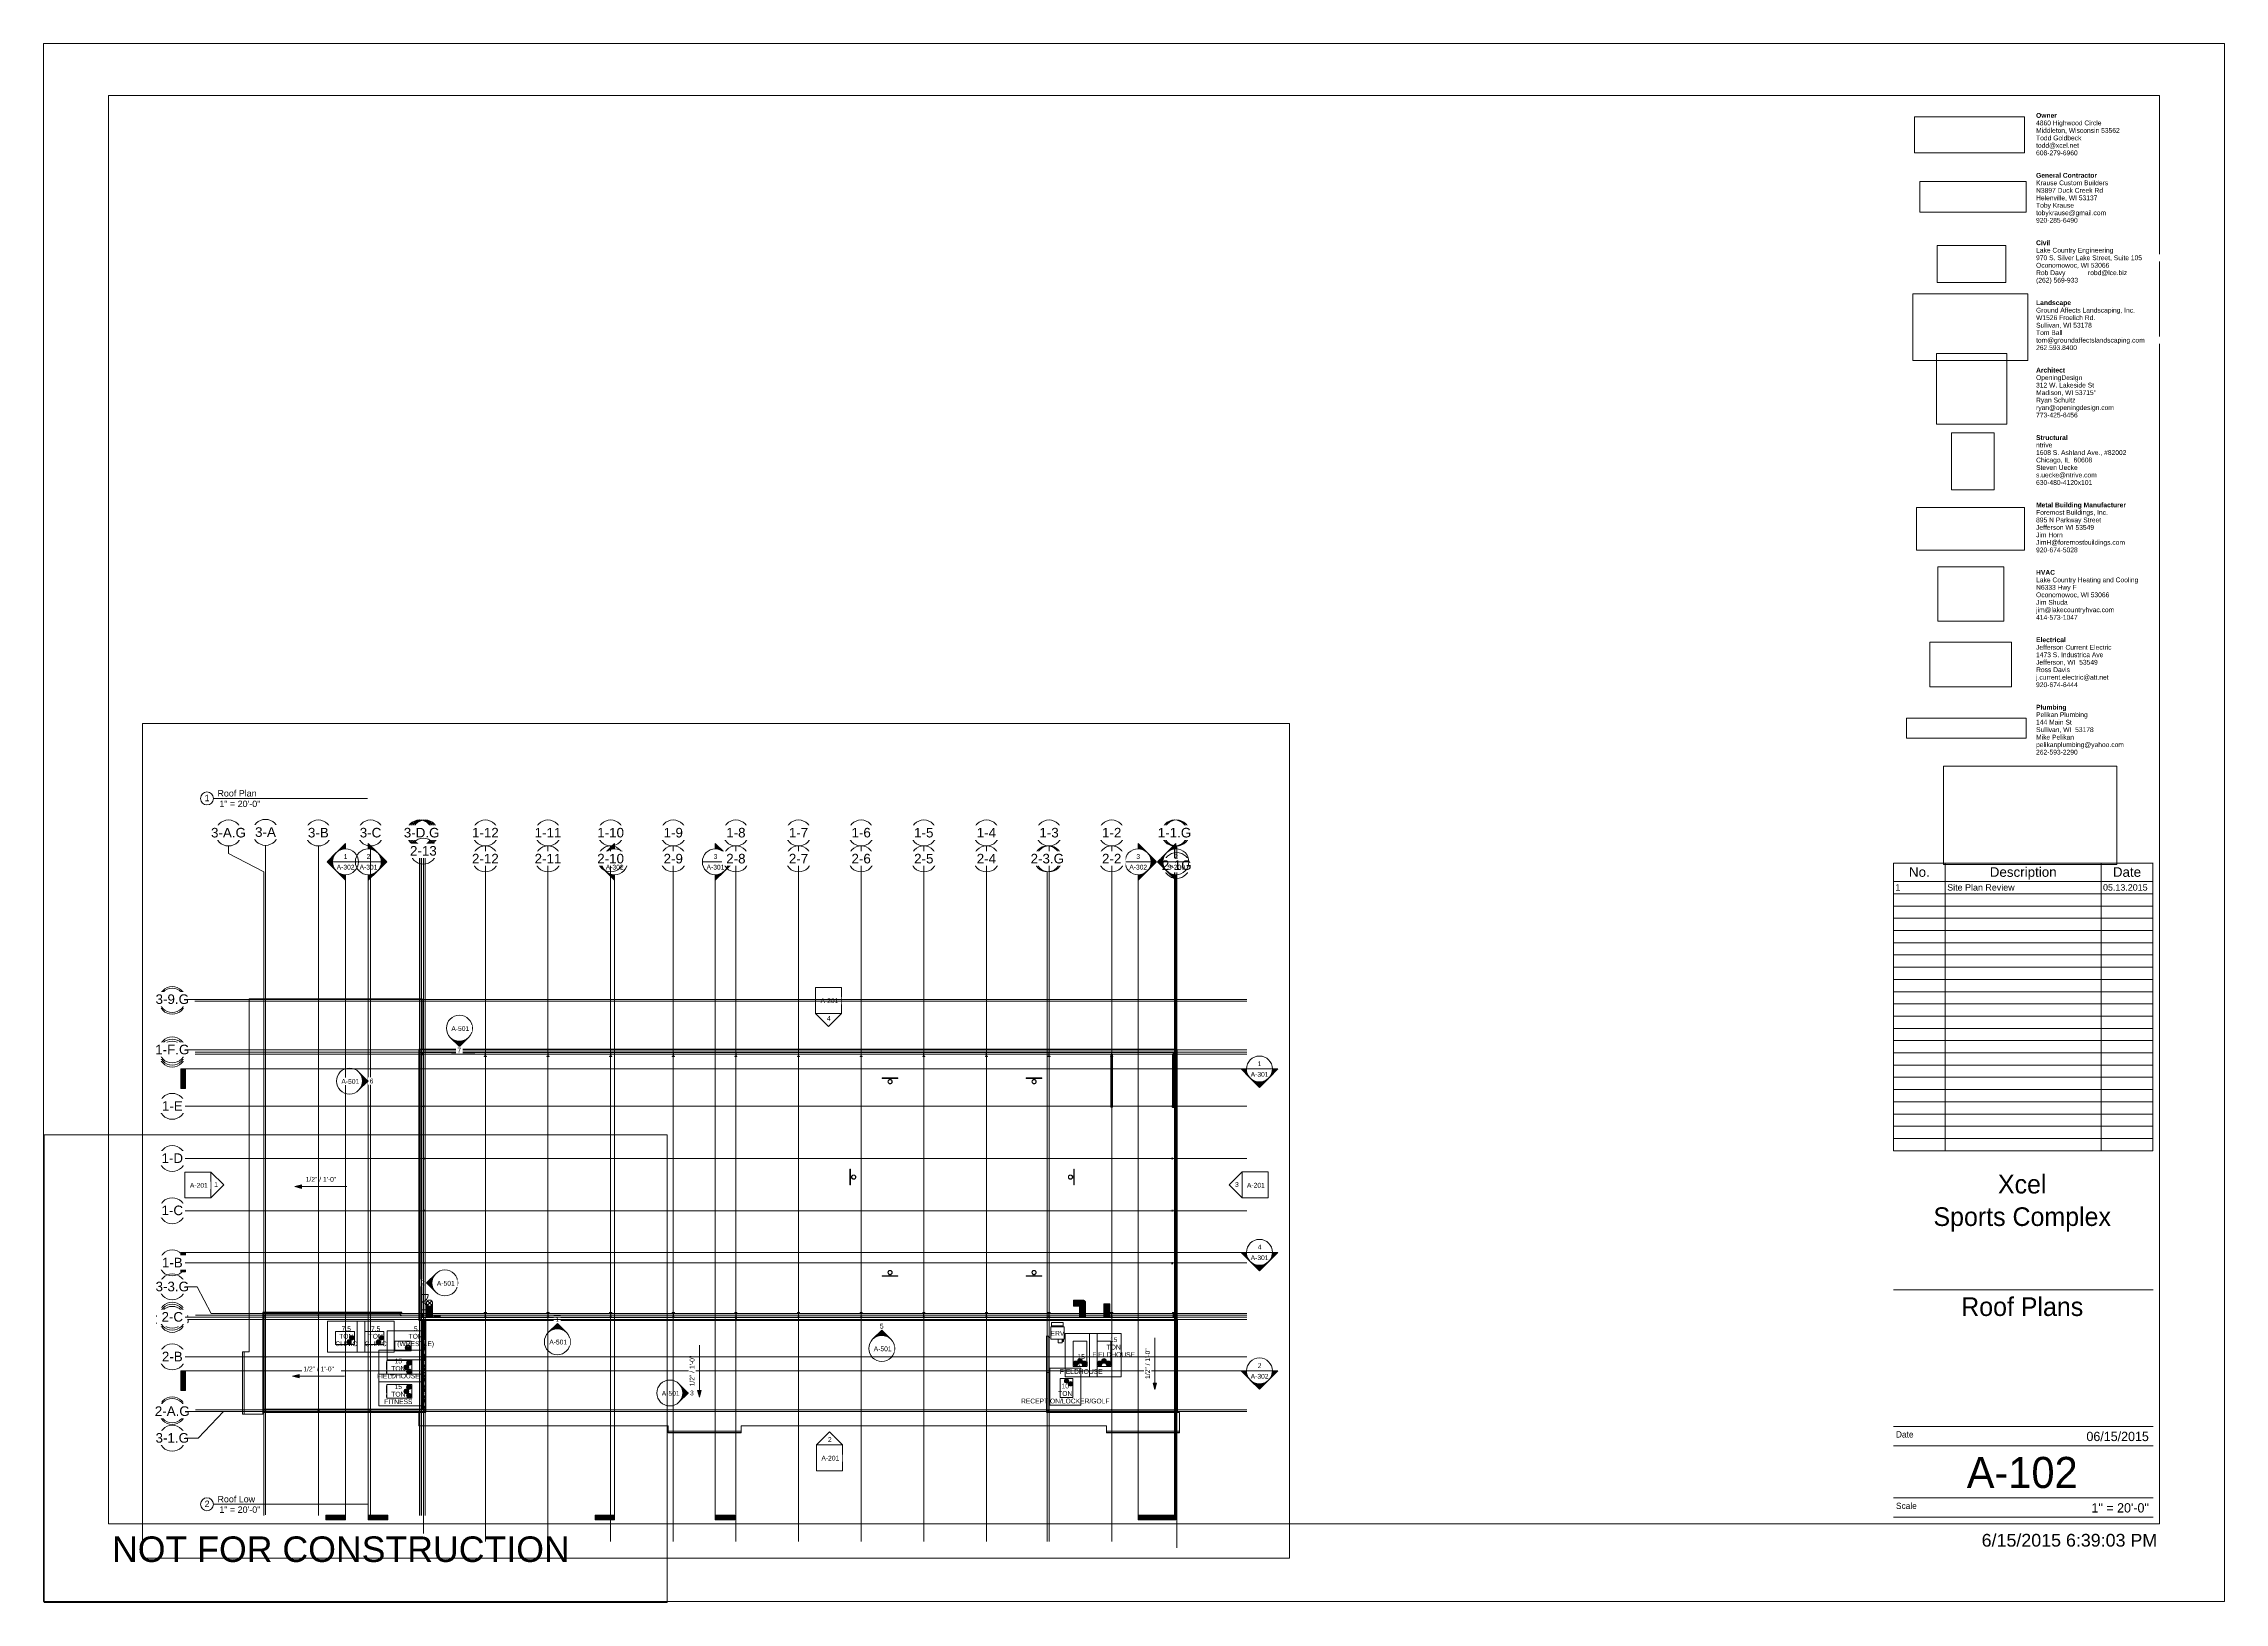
# Paper-space layout 'Layout1' of a CAD drawing. Header units: inches. Extents: x 0 to 42, y 0 to 30.
# The model-space entities are those that its viewports show. They can reach past a viewport. Long polylines and large blocks are cut down to what shows.
import ezdxf

# ---------------------------------------------------------------- set-up
doc = ezdxf.new("R2010")
doc.units = ezdxf.units.IN
doc.header["$MEASUREMENT"] = 0
for name, pattern in [('Dash', [0.25, 0.125, -0.125]), ('Dash dot', [0.625, 0.25, -0.1875, 0, -0.1875]), ('Grid Line 1_2_', [0.875, 0.5, -0.125, 0.125, -0.125]), ('Hidden 1_8_', [0.1875, 0.125, -0.0625])]:
    doc.linetypes.add(name, pattern=pattern)
for name, color, linetype, lineweight in [('A-CLNG', 13, 'Continuous', 9), ('A-CLNG-PATT', 13, 'Continuous', 9), ('A-DETL-THIN', 151, 'Continuous', 9), ('A-DOOR', 31, 'Continuous', 9), ('A-GLAZ-CWMG', 51, 'Continuous', 9), ('A-ROOF', 132, 'Continuous', 9), ('A-ROOF-OTLN', 132, 'Continuous', 9), ('A-WALL', 113, 'Continuous', 9), ('A-WALL-PATT', 111, 'Continuous', 25), ('G-ANNO-DIMS', 111, 'Continuous', 9), ('G-ANNO-SCHD', 231, 'Continuous', 9), ('G-ANNO-SYMB', 111, 'Continuous', 9), ('G-ANNO-TTLB', 6, 'Continuous', 9), ('G-ANNO-TTLB-MEDM', 33, 'Continuous', 20), ('G-ANNO-TTLB-THIN', 151, 'Continuous', 9), ('I-WALL', 2, 'Continuous', 9), ('L-SITE-WALL', 31, 'Continuous', 9), ('M-EQPM', 50, 'Continuous', 9), ('M-EQPM-IDEN', 50, 'Continuous', 9), ('M-HVAC-DUCT', 70, 'Continuous', 9), ('M-HVAC-DUCT-ANNO', 70, 'Continuous', 9), ('Q-SPCQ', 91, 'Continuous', 9), ('Q-SPCQ-HDLN', 91, 'Dash', 9), ('S-BEAM', 12, 'Continuous', 9), ('S-COLS', 52, 'Continuous', 9), ('S-GRID', 1, 'Continuous', 9), ('S-GRID-IDEN', 1, 'Continuous', 9)]:
    doc.layers.add(name, color=color, linetype=linetype, lineweight=lineweight)
doc.layers.add('G-ANNO-NPLT', color=191, linetype='Continuous', plot=False)
doc.styles.add('Arial', font='arial.ttf', dxfattribs={"height": 44.258982})
doc.styles.add('Arial_1', font='arial.ttf', dxfattribs={"height": 22.129491})
doc.styles.add('Arial_2', font='arial.ttf', dxfattribs={"height": 0.092206})
doc.styles.add('Arial_3', font='arial.ttf', dxfattribs={"height": 0.491766})
doc.styles.add('Arial_4', font='arial.ttf', dxfattribs={"height": 0.245883})
doc.styles.add('Arial_5', font='arial.ttf', dxfattribs={"height": 0.122942})
doc.styles.add('Arial_6', font='arial.ttf', dxfattribs={"height": 0.184412})
doc.styles.add('Century Gothic', font='GOTHIC.TTF', dxfattribs={"height": 0.119759})
doc.styles.add('Century Gothic_1', font='GOTHIC.TTF', dxfattribs={"height": 0.179639})
doc.styles.add('Century Gothic_2', font='GOTHIC.TTF', dxfattribs={"height": 0.598797})
doc.styles.add('Century Gothic_3', font='GOTHIC.TTF', dxfattribs={"height": 0.359278})
picture_1 = doc.add_image_def('image1.jpg', size_in_pixel=(1176, 668))
picture_2 = doc.add_image_def('image2.jpg', size_in_pixel=(477, 79))
picture_3 = doc.add_image_def('image3.png', size_in_pixel=(259, 141))
picture_4 = doc.add_image_def('image4.jpg', size_in_pixel=(150, 124))
picture_5 = doc.add_image_def('image5.jpg', size_in_pixel=(309, 122))
picture_6 = doc.add_image_def('image6.png', size_in_pixel=(302, 400))
picture_7 = doc.add_image_def('image7.jpg', size_in_pixel=(95, 51))
picture_8 = doc.add_image_def('image8.png', size_in_pixel=(388, 225))
picture_9 = doc.add_image_def('image9.jpg', size_in_pixel=(232, 76))
picture_10 = doc.add_image_def('image10.jpg', size_in_pixel=(900, 259))
picture_11 = doc.add_image_def('image11.jpg', size_in_pixel=(939, 939))
pattern_1 = [(45, (5832.94, 0), (-23.758788, 23.758788), []), (45, (5832.94, 36), (-23.758788, 23.758788), [])]
pattern_2 = [(161.57, (5834.139, 1.2), (-9.60067494, -0.00082924), [0, -68.304, 7.584, 0]), (18.43, (5831.739, 1.2), (-9.60067494, 0.00082924), [0, -68.304, 7.584, 0]), (108.43, (5834.139, 1.2), (4.79826437, -24.00210197), [22.764, -53.124]), (71.57, (5831.739, 1.2), (4.79826437, 24.00210197), [22.764, -53.124])]
pattern_3 = [(0, (5832.94, 0), (0, 30), []), (90, (5832.94, 0), (-30, 2e-15), [])]
pattern_4 = [(225, (31524.33, -22360.053), (23.758788, -23.758788), []), (225, (31524.33, -22396.053), (23.758788, -23.758788), [])]
pattern_5 = [(225, (31234.83, -22360.053), (23.758788, -23.758788), []), (225, (31234.83, -22396.053), (23.758788, -23.758788), [])]
pattern_6 = [(225, (30945.33, -22360.053), (23.758788, -23.758788), []), (225, (30945.33, -22396.053), (23.758788, -23.758788), [])]
pattern_7 = [(225, (30655.83, -22360.053), (23.758788, -23.758788), []), (225, (30655.83, -22396.053), (23.758788, -23.758788), [])]
pattern_8 = [(225, (30366.33, -22360.053), (23.758788, -23.758788), []), (225, (30366.33, -22396.053), (23.758788, -23.758788), [])]
pattern_9 = [(225, (30076.83, -22360.053), (23.758788, -23.758788), []), (225, (30076.83, -22396.053), (23.758788, -23.758788), [])]
pattern_10 = [(225, (29787.33, -22360.053), (23.758788, -23.758788), []), (225, (29787.33, -22396.053), (23.758788, -23.758788), [])]
pattern_11 = [(225, (29497.83, -22360.053), (23.758788, -23.758788), []), (225, (29497.83, -22396.053), (23.758788, -23.758788), [])]
pattern_12 = [(225, (29208.33, -22360.053), (23.758788, -23.758788), []), (225, (29208.33, -22396.053), (23.758788, -23.758788), [])]
pattern_13 = [(225, (28918.83, -22360.053), (23.758788, -23.758788), []), (225, (28918.83, -22396.053), (23.758788, -23.758788), [])]
pattern_14 = [(225, (32099.33, -22360.053), (23.758788, -23.758788), []), (225, (32099.33, -22396.053), (23.758788, -23.758788), [])]
pattern_15 = [(225, (31813.83, -22360.053), (23.758788, -23.758788), []), (225, (31813.83, -22396.053), (23.758788, -23.758788), [])]

# ---------------------------------------------------------------- blocks, each defined once
blk = doc.blocks.new('E1 30 x 42 Horizontal - E1 30x42 Horizontal-11829-Roof Plans')
at = {"layer": 'G-ANNO-TTLB-MEDM'}
for p, q in [((1.24, 29.014), (1.24, 1.514)), ((40.74, 29.014), (1.24, 29.014)), ((40.74, 29.014), (40.74, 1.514)), ((40.615, 14.233), (35.615, 14.233)), ((35.615, 6.02), (40.615, 6.02)), ((1.24, 1.514), (40.74, 1.514)), ((40.615, 1.639), (35.615, 1.639))]:
    blk.add_line(p, q, dxfattribs=at)
at = {"layer": 'G-ANNO-TTLB-THIN'}
for p, q in [((-0.01, 30.014), (41.99, 30.014)), ((-0.01, 0.014), (-0.01, 30.014)), ((41.99, 0.014), (41.99, 30.014)), ((35.615, 3.389), (40.615, 3.389)), ((35.615, 3.014), (40.615, 3.014)), ((35.615, 2.014), (40.615, 2.014)), ((-0.01, 0.014), (41.99, 0.014))]:
    blk.add_line(p, q, dxfattribs=at)
at = {"layer": 'G-ANNO-TTLB', "char_height": 0.09221, "attachment_point": 1, "line_spacing_factor": 0.938532, "style": 'Arial_2', "bg_fill": 3, "box_fill_scale": 1.25, "bg_fill_color": 0, "bg_fill_transparency": 0}
for s, insert, width in [('\\fArial|b1|i0|c0|p34|;Civil', (38.363, 26.225), 0.28768), ('\\fArial|b1|i0|c0|p34|;Structural', (38.363, 22.475), 0.64856), ('\\fArial|b1|i0|c0|p34|;HVAC', (38.363, 19.879), 0.41876), ('\\fArial|b1|i0|c0|p34|;Electrical', (38.363, 18.581), 0.61622)]:
    blk.add_mtext(s, dxfattribs=dict(at, insert=insert, width=width))
at = {"layer": 'G-ANNO-TTLB', "insert": (1.307, 1.27), "char_height": 0.49177, "width": 10.47, "attachment_point": 1, "line_spacing_factor": 0.938532, "style": 'Arial_3'}
blk.add_mtext('NOT FOR CONSTRUCTION', dxfattribs=at)
at = {"layer": 'G-ANNO-TTLB'}
image = blk.add_image(picture_9, insert=(36.024, 27.911), size_in_units=(2.118, 0.694), dxfattribs=at)
image.dxf.flags = 7
image = blk.add_image(picture_10, insert=(36.126, 26.77), size_in_units=(2.048, 0.589), dxfattribs=at)
image.dxf.flags = 7
image = blk.add_image(picture_7, insert=(36.46, 25.417), size_in_units=(1.319, 0.708), dxfattribs=at)
image.dxf.flags = 7
image = blk.add_image(picture_8, insert=(35.988, 23.91), size_in_units=(2.218, 1.286), dxfattribs=at)
image.dxf.flags = 7
image = blk.add_image(picture_11, insert=(36.444, 22.689), size_in_units=(1.358, 1.358), dxfattribs=at)
image.dxf.flags = 7
image = blk.add_image(picture_6, insert=(36.733, 21.424), size_in_units=(0.825, 1.093), dxfattribs=at)
image.dxf.flags = 7
image = blk.add_image(picture_5, insert=(36.062, 20.262), size_in_units=(2.078, 0.821), dxfattribs=at)
image.dxf.flags = 7
image = blk.add_image(picture_4, insert=(36.474, 18.891), size_in_units=(1.268, 1.049), dxfattribs=at)
image.dxf.flags = 7
image = blk.add_image(picture_3, insert=(36.315, 17.631), size_in_units=(1.574, 0.857), dxfattribs=at)
image.dxf.flags = 7
image = blk.add_image(picture_2, insert=(35.866, 16.643), size_in_units=(2.303, 0.381), dxfattribs=at)
image.dxf.flags = 7
image = blk.add_image(picture_1, insert=(36.577, 14.205), size_in_units=(3.341, 1.898), dxfattribs=at)
image.dxf.flags = 7
at = {"layer": 'G-ANNO-TTLB', "attachment_point": 1, "bg_fill": 3, "box_fill_scale": 1.25, "bg_fill_color": 0, "bg_fill_transparency": 0}
for s, insert, char_height, width, line_spacing_factor, style in [('\\fArial|b1|i0|c0|p34|;Owner', (38.363, 28.677), 0.09221, 0.44259, 0.938532, 'Arial_2'), ('\\fArial|b1|i0|c0|p34|;General Contractor', (38.363, 27.523), 0.09221, 1.28521, 0.938532, 'Arial_2'), ('Lake Country Engineering', (38.363, 26.081), 0.09221, 1.74142, 0.938532, 'Arial_2'), ('\\fArial|b1|i0|c0|p34|;Landscape', (38.363, 25.071), 0.09221, 0.73708, 0.938532, 'Arial_2'), ('\\fArial|b1|i0|c0|p34|;Architect', (38.363, 23.773), 0.09221, 0.59069, 0.938532, 'Arial_2'), ('ntrive', (38.363, 22.331), 0.0922, 0.37109, 0.938532, 'Arial_2'), ('\\fArial|b1|i0|c0|p34|;Metal Building Manufacturer', (38.363, 21.177), 0.09221, 1.8793, 0.938532, 'Arial_2'), ('Lake Country Heating and Cooling', (38.363, 19.734), 0.09221, 2.30317, 0.938532, 'Arial_2'), ('Jefferson Current Electric', (38.363, 18.436), 0.09221, 1.71418, 0.938532, 'Arial_2'), ('\\fArial|b1|i0|c0|p34|;Plumbing', (38.363, 17.283), 0.09221, 0.62814, 0.938532, 'Arial_2'), ('Date', (35.665, 3.294), 0.1198, 0.4725, 0.984117, 'Century Gothic'), ('Scale', (35.665, 1.919), 0.1198, 0.5265, 0.984117, 'Century Gothic')]:
    blk.add_mtext(s, dxfattribs=dict(at, insert=insert, char_height=char_height, width=width, line_spacing_factor=line_spacing_factor, style=style))
at = {"layer": 'G-ANNO-TTLB', "char_height": 0.09221, "attachment_point": 1, "line_spacing_factor": 0.938532, "style": 'Arial_2', "bg_fill": 3, "box_fill_scale": 1.25, "bg_fill_color": 0, "bg_fill_transparency": 0}
for s, insert, width in [('4860 Highwood Circle', (38.363, 28.533), 1.47416), ('Krause Custom Builders', (38.363, 27.379), 1.63077), ('970 S. Silver Lake Street, Suite 105', (38.363, 25.936), 2.39509), ('Ground Affects Landscaping, Inc.', (38.363, 24.927), 2.24019), ('OpeningDesign', (38.363, 23.629), 1.03838), ('1608 S. Ashland Ave., #82002', (38.363, 22.186), 2.03762), ('Foremost Buildings, Inc.', (38.363, 21.033), 1.62396), ('N6333 Hwy F', (38.363, 19.59), 0.90901), ('1473 S. Industrica Ave', (38.363, 18.292), 1.52183), ('Pelikan Plumbing', (38.363, 17.138), 1.16605)]:
    blk.add_mtext(s, dxfattribs=dict(at, insert=insert, width=width))
for s, insert, width in [('Middleton, Wisconsin 53562', (38.363, 28.388), 1.89633), ('N3897 Duck Creek Rd', (38.363, 27.234), 1.51161), ('Oconomowoc, WI 53066', (38.363, 25.792), 1.65971), ('W1526 Froelich Rd.', (38.363, 24.783), 1.34309), ('312 W. Lakeside St', (38.363, 23.484), 1.31926), ('Chicago, IL  60608', (38.363, 22.042), 1.26649), ('895 N Parkway Street', (38.363, 20.888), 1.46565), ('Oconomowoc, WI 53066', (38.363, 19.446), 1.65971), ('Jefferson, WI  53549', (38.363, 18.148), 1.40778), ('144 Main St', (38.363, 16.994), 0.80347)]:
    blk.add_mtext(s, dxfattribs=dict(at, insert=insert, width=width))
at = {"layer": 'G-ANNO-TTLB', "attachment_point": 1, "line_spacing_factor": 0.938532, "style": 'Arial_2', "bg_fill": 3, "box_fill_scale": 1.25, "bg_fill_color": 0, "bg_fill_transparency": 0}
for s, insert, char_height, width in [('Todd Goldbeck', (38.363, 28.244), 0.09221, 1.02306), ('Helenville, WI 53137', (38.363, 27.09), 0.09221, 1.39416), ('Rob Davy', (38.363, 25.648), 0.0922, 0.66048), ('robd@lce.biz', (39.363, 25.648), 0.09221, 0.88178), ('Sullivan, WI 53178', (38.363, 24.638), 0.09221, 1.26819), ('Madison, WI 53715"', (38.363, 23.34), 0.09221, 1.36181), ('Steven Uecke', (38.363, 21.898), 0.09221, 0.94135), ('Jefferson WI 53549', (38.363, 20.744), 0.09221, 1.32266), ('Jim Shuda', (38.363, 19.302), 0.0922, 0.71325), ('Ross Davis', (38.363, 18.004), 0.0922, 0.76772), ('Sullivan, WI  53178', (38.363, 16.85), 0.09221, 1.31075)]:
    blk.add_mtext(s, dxfattribs=dict(at, insert=insert, char_height=char_height, width=width))
for s, insert, char_height, width in [('todd@xcel.net', (38.363, 28.1), 0.09221, 0.96859), ('Toby Krause', (38.363, 26.946), 0.09221, 0.85284), ('(262) 569-933', (38.363, 25.504), 0.09221, 0.94646), ('Tom Ball', (38.363, 24.494), 0.0922, 0.59579), ('Ryan Schultz', (38.363, 23.196), 0.09221, 0.88518), ('s.uecke@ntrive.com', (38.363, 21.754), 0.09221, 1.37543), ('Jim Horn', (38.363, 20.6), 0.0922, 0.60601), ('jim@lakecountryhvac.com', (38.363, 19.158), 0.09221, 1.76695), ('j.current.electric@att.net', (38.363, 17.859), 0.09221, 1.64609), ('Mike Pelikan', (38.363, 16.706), 0.09221, 0.85624)]:
    blk.add_mtext(s, dxfattribs=dict(at, insert=insert, char_height=char_height, width=width))
at = {"layer": 'G-ANNO-TTLB', "char_height": 0.09221, "attachment_point": 1, "line_spacing_factor": 0.938532, "style": 'Arial_2', "bg_fill": 3, "box_fill_scale": 1.25, "bg_fill_color": 0, "bg_fill_transparency": 0}
for s, insert, width in [('608-279-6960', (38.363, 27.956), 0.93625), ('tobykrause@gmail.com', (38.363, 26.802), 1.57971), ('tom@groundaffectslandscaping.com', (38.363, 24.35), 2.45808), ('ryan@openingdesign.com', (38.363, 23.052), 1.75163), ('630-480-4120x101', (38.363, 21.609), 1.26308), ('JimH@foremostbuildings.com', (38.363, 20.456), 2.01378), ('414-573-1047', (38.363, 19.013), 0.93625), ('920-674-6444', (38.363, 17.715), 0.93625), ('pelikanplumbing@yahoo.com', (38.363, 16.561), 1.97804)]:
    blk.add_mtext(s, dxfattribs=dict(at, insert=insert, width=width))
for s, insert, width in [('920-285-6490', (38.363, 26.658), 0.93625), ('262.593.8400', (38.363, 24.206), 0.91923), ('773-425-6456', (38.363, 22.908), 0.93625), ('920-674-5028', (38.363, 20.311), 0.93625), ('262-593-2290', (38.363, 16.417), 0.93625)]:
    blk.add_mtext(s, dxfattribs=dict(at, insert=insert, width=width))
blk = doc.blocks.new('Viewport - View Title-1830-Roof Plans')
at = {"layer": 'G-ANNO-TTLB'}
for start, end in [(0, 180), (180, 360)]:
    blk.add_arc((-0.125, 0), 0.125, start, end, dxfattribs=at)
blk = doc.blocks.new('Basketball_Backstop-Performance_Sports_Systems-3103-Ceiling_Hung - 27_-0_ to 27_-11 7_8_-652462-Roof Low')
at = {"layer": 'Q-SPCQ-HDLN'}
for p, q in [((-36, 0), (-36, 2.25)), ((-36, 2.25), (36, 2.25)), ((36, 2.25), (36, 0)), ((36, 0), (-36, 0)), ((-3.5, 0), (-3.5, -6.159)), ((3.5, 0), (3.5, -6.159))]:
    blk.add_line(p, q, dxfattribs=at)
for radius in [9.625, 9]:
    blk.add_circle((0, -15.125), radius, dxfattribs=at)
blk = doc.blocks.new('Carrier_48TC_Standard_Efficiency_Gas_Heat_Electric_Cooling_Packaged_Rooftop_Unit_3_to_15_nominal_tons - 15 ton 48TC__16-873539-Roof Low')
at = {"layer": 'M-EQPM', "linetype": 'Dash dot'}
for p, q in [((-105.937, -79.688), (-105.937, 67.687)), ((-105.937, 67.687), (93.938, 67.687)), ((93.938, 67.687), (93.938, -79.688)), ((93.938, -79.688), (-105.937, -79.688))]:
    blk.add_line(p, q, dxfattribs=at)
at = {"layer": 'M-EQPM'}
for p, q in [((57.937, 31.687), (-57.937, 31.687)), ((-57.937, 31.687), (-57.937, -31.688)), ((57.937, -31.688), (57.937, 31.687)), ((58.062, 27.312), (57.937, 27.312)), ((58.062, 27.312), (58.062, 15.437)), ((57.937, 15.437), (58.062, 15.437)), ((58.062, 10.336), (57.937, 10.336)), ((58.062, 9.289), (58.062, 10.336)), ((58.062, 10.336), (58.062, 9.289)), ((57.937, 9.289), (58.062, 9.289)), ((58.062, 6.687), (57.937, 6.687)), ((58.062, 6.687), (58.062, -25.063)), ((57.937, -25.063), (58.062, -25.063)), ((-57.937, -31.688), (57.937, -31.688))]:
    blk.add_line(p, q, dxfattribs=at)
for centre, radius in [((-44.937, 19.687), 11), ((-44.937, 19.687), 8.25), ((-44.937, 19.687), 5.5), ((-44.937, 19.687), 2.75), ((-32.937, 0), 11), ((-32.937, 0), 8.25), ((-32.937, 0), 5.5), ((-32.937, 0), 2.75), ((-44.937, -19.688), 11), ((-44.937, -19.688), 8.25), ((-44.937, -19.688), 5.5), ((-44.937, -19.688), 2.75)]:
    blk.add_circle(centre, radius, dxfattribs=at)
blk = doc.blocks.new('Basketball_Backstop-Performance_Sports_Systems-3103-Ceiling_Hung - 27_-0_ to 27_-11 7_8_-706978-Roof Low')
at = {"layer": 'Q-SPCQ-HDLN'}
for p, q in [((-3.5, 0), (-3.5, 6.159)), ((3.5, 0), (3.5, 6.159)), ((36, 0), (-36, 0)), ((-36, 0), (-36, -2.25)), ((36, -2.25), (36, 0)), ((-36, -2.25), (36, -2.25))]:
    blk.add_line(p, q, dxfattribs=at)
for radius in [9.625, 9]:
    blk.add_circle((0, 15.125), radius, dxfattribs=at)
blk = doc.blocks.new('HSS-Round Hollow Structural Section-Column - HSS4X0_220-947151-Roof Low')
at = {"layer": 'S-COLS', "lineweight": 15}
for radius, start, end in [(2, 360, 180), (1.795, 0, 180), (2, 180, 360), (1.795, 180, 0)]:
    blk.add_arc((0, 0), radius, start, end, dxfattribs=at)
blk = doc.blocks.new('Girt_C - 8_D-1179789-Roof Low')
at = {"layer": 'S-BEAM'}
for p, q in [((22061.638, -22348.115), (22061.638, -22340.49)), ((22691.639, -22340.49), (22691.639, -22348.115)), ((22691.644, -22348.115), (22691.644, -22340.49)), ((22691.647, -22340.412), (22691.743, -22340.412)), ((22691.743, -22340.412), (22691.762, -22340.948)), ((22691.766, -22340.877), (22691.746, -22340.303)), ((22691.762, -22340.948), (22691.639, -22340.948)), ((22691.762, -22347.658), (22691.639, -22347.658)), ((22691.762, -22347.658), (22691.743, -22348.193)), ((22691.746, -22348.303), (22691.766, -22347.728)), ((22314.75, -22348.303), (22554.28, -22348.303)), ((22554.972, -22348.303), (22555.308, -22348.303)), ((22556, -22348.303), (22691.647, -22348.303)), ((22691.743, -22348.193), (22691.647, -22348.193)), ((22691.647, -22348.303), (22691.746, -22348.303))]:
    blk.add_line(p, q, dxfattribs=at)
for centre, major_axis, start_param, end_param in [((22691.647, -22340.49), (0, 0.188), 0, 1.570796), ((22691.647, -22340.49), (0, 0.0782), 0.053099, 1.570796), ((22691.647, -22348.115), (0, 0.188), 1.570796, 3.141593), ((22691.647, -22348.115), (0, 0.0782), 1.570796, 3.104544)]:
    blk.add_ellipse(centre, major_axis=major_axis, ratio=0.041631, start_param=start_param, end_param=end_param, dxfattribs=at)
blk = doc.blocks.new('Carrier_48TC_Standard_Efficiency_Gas_Heat_Electric_Cooling_Packaged_Rooftop_Unit_3_to_15_nominal_tons - 7_5 ton 48TC__08-873531-Roof Low')
at = {"layer": 'M-EQPM', "linetype": 'Dash dot'}
for p, q in [((-92.062, -77.75), (-92.062, 65.75)), ((-92.062, 65.75), (80.063, 65.75)), ((80.063, 65.75), (80.063, -77.75)), ((80.063, -77.75), (-92.062, -77.75))]:
    blk.add_line(p, q, dxfattribs=at)
at = {"layer": 'M-EQPM'}
for p, q in [((44.062, 29.75), (-44.062, 29.75)), ((-44.062, 29.75), (-44.062, -29.75)), ((44.062, -29.75), (44.062, 29.75)), ((44.187, 24.75), (44.062, 24.75)), ((44.187, 24.75), (44.187, 12.125)), ((44.062, 12.125), (44.187, 12.125)), ((44.187, 8.148), (44.062, 8.148)), ((44.187, 7.102), (44.187, 8.148)), ((44.187, 8.148), (44.187, 7.102)), ((44.062, 7.102), (44.187, 7.102)), ((44.187, 4.875), (44.062, 4.875)), ((44.187, 4.875), (44.187, -23.5)), ((44.062, -23.5), (44.187, -23.5)), ((-44.062, -29.75), (44.062, -29.75))]:
    blk.add_line(p, q, dxfattribs=at)
for centre, radius in [((-19.062, 18.75), 10), ((-19.062, 18.75), 7.5), ((-19.062, 18.75), 5), ((-19.062, 18.75), 2.5), ((-32.062, 0), 10), ((-32.062, 0), 7.5), ((-32.062, 0), 5), ((-32.062, 0), 2.5)]:
    blk.add_circle(centre, radius, dxfattribs=at)
blk = doc.blocks.new('Carrier_48TC_Standard_Efficiency_Gas_Heat_Electric_Cooling_Packaged_Rooftop_Unit_3_to_15_nominal_tons - 5 ton 48TC__06-873527-Roof Low')
at = {"layer": 'M-EQPM', "linetype": 'Dash dot'}
for p, q in [((-85.187, -70), (-85.187, 64)), ((-85.187, 64), (73.188, 64)), ((73.188, 64), (73.188, -70)), ((73.188, -70), (-85.187, -70))]:
    blk.add_line(p, q, dxfattribs=at)
at = {"layer": 'M-EQPM'}
for p, q in [((37.187, 22), (-37.187, 22)), ((-37.187, 22), (-37.187, -22)), ((37.187, -22), (37.187, 22)), ((37.312, 19.75), (37.187, 19.75)), ((37.312, 19.75), (37.312, 9.25)), ((37.187, 9.25), (37.312, 9.25)), ((37.312, 5.273), (37.187, 5.273)), ((37.312, 4.227), (37.312, 5.273)), ((37.312, 5.273), (37.312, 4.227)), ((37.187, 4.227), (37.312, 4.227)), ((37.312, 1.375), (37.187, 1.375)), ((37.312, 1.375), (37.312, -15.375)), ((37.187, -15.375), (37.312, -15.375)), ((-37.187, -22), (37.187, -22))]:
    blk.add_line(p, q, dxfattribs=at)
for radius in [13, 9.75, 6.5, 3.25]:
    blk.add_circle((-23.187, 8), radius, dxfattribs=at)
blk = doc.blocks.new('Carrier_48TC_Standard_Efficiency_Gas_Heat_Electric_Cooling_Packaged_Rooftop_Unit_3_to_15_nominal_tons - 10 ton 48TC__12-873535-Roof Low')
at = {"layer": 'M-EQPM', "linetype": 'Dash dot'}
for p, q in [((-92.062, -77.75), (-92.062, 65.75)), ((-92.062, 65.75), (80.063, 65.75)), ((80.063, 65.75), (80.063, -77.75)), ((80.063, -77.75), (-92.062, -77.75))]:
    blk.add_line(p, q, dxfattribs=at)
at = {"layer": 'M-EQPM'}
for p, q in [((44.063, 29.75), (-44.062, 29.75)), ((-44.062, 29.75), (-44.062, -29.75)), ((44.063, -29.75), (44.063, 29.75)), ((44.188, 24.75), (44.063, 24.75)), ((44.188, 24.75), (44.188, 12.125)), ((44.063, 12.125), (44.188, 12.125)), ((44.188, 8.148), (44.063, 8.148)), ((44.188, 7.102), (44.188, 8.148)), ((44.188, 8.148), (44.188, 7.102)), ((44.063, 7.102), (44.188, 7.102)), ((44.188, 4.875), (44.063, 4.875)), ((44.188, 4.875), (44.188, -23.5)), ((44.063, -23.5), (44.188, -23.5)), ((-44.062, -29.75), (44.063, -29.75))]:
    blk.add_line(p, q, dxfattribs=at)
for centre, radius in [((-19.062, 18.75), 10), ((-19.062, 18.75), 7.5), ((-19.062, 18.75), 5), ((-19.062, 18.75), 2.5), ((-32.062, 0), 10), ((-32.062, 0), 7.5), ((-32.062, 0), 5), ((-32.062, 0), 2.5)]:
    blk.add_circle(centre, radius, dxfattribs=at)
blk = doc.blocks.new('he3xrtf - 115 V Single Phase-880047-Roof Low')
at = {"layer": 'M-EQPM', "lineweight": 15}
for p, q in [((28.625, 31.187), (-28.625, 31.187)), ((-28.625, 31.187), (-28.625, -31.188)), ((28.625, -31.188), (28.625, 31.187)), ((28.625, 27), (33.75, 27)), ((28.625, -27), (28.625, 27)), ((33.75, 27), (48.5, 27)), ((33.75, 27), (33.75, -27)), ((48.5, 27), (48.5, -27)), ((-45.375, -4), (-28.625, -4)), ((-45.375, -4), (-45.375, -22)), ((-28.625, -4), (-28.625, -22)), ((-28.625, -22), (-45.375, -22)), ((-38.75, -27.81), (-38.75, -23.81)), ((-28.625, -23.81), (-38.75, -23.81)), ((33.75, -27), (28.625, -27)), ((48.5, -27), (33.75, -27)), ((-38.75, -27.81), (-28.625, -27.81)), ((-28.625, -31.188), (28.625, -31.188))]:
    blk.add_line(p, q, dxfattribs=at)
blk = doc.blocks.new('W-Wide Flange - W12X26-1018996-Roof Low')
at = {"layer": 'S-BEAM'}
for p, q in [((-122.615, -3.244), (-122.615, 3.244)), ((-122.615, 3.244), (122.615, 3.244)), ((122.615, 3.244), (122.615, -3.244)), ((-122.615, -3.244), (122.615, -3.244))]:
    blk.add_line(p, q, dxfattribs=at)
at = {"layer": 'S-BEAM', "linetype": 'Hidden 1_8_'}
for p, q in [((-122.615, 0.115), (122.615, 0.115)), ((-122.615, -0.115), (122.615, -0.115))]:
    blk.add_line(p, q, dxfattribs=at)
blk = doc.blocks.new('W-Wide Flange - W12X26-1073844-Roof Low')
at = {"layer": 'S-BEAM'}
for p, q in [((-120.625, -3.244), (-120.625, 3.244)), ((-120.625, 3.244), (126.011, 3.244)), ((126.011, 3.244), (126.011, -3.244)), ((-120.625, -3.244), (126.011, -3.244))]:
    blk.add_line(p, q, dxfattribs=at)
at = {"layer": 'S-BEAM', "linetype": 'Hidden 1_8_'}
for p, q in [((-120.625, 0.115), (126.011, 0.115)), ((-120.625, -0.115), (126.011, -0.115))]:
    blk.add_line(p, q, dxfattribs=at)
blk = doc.blocks.new('Round Elbow - 1_5 D-870650-Roof Low')
at = {"layer": 'M-HVAC-DUCT'}
for points in [[(25851.969, -22294.053), (25860.357, -22294.053), (25860.118, -22291.524), (25859.249, -22288.699), (25858.15, -22286.58), (25856.921, -22284.893), (25855.356, -22283.328), (25853.357, -22281.928), (25850.673, -22280.771), (25848.356, -22280.23), (25845.213, -22280.053), (25804.357, -22280.053), (25804.357, -22294.053), (25849.046, -22294.053)], [(25846.127, -22308.053), (25847.586, -22307.945), (25849.375, -22307.686), (25851.332, -22307.121), (25853.715, -22305.927), (25855.585, -22304.548), (25857.082, -22303.052), (25858.582, -22300.837), (25859.513, -22298.841), (25860.144, -22296.484), (25860.357, -22294.053), (25804.357, -22294.053), (25804.357, -22308.053), (25845.601, -22308.053)]]:
    blk.add_hatch(color=256, dxfattribs=at).paths.add_polyline_path(points, flags=0)
for p, q in [((25804.357, -22294.053), (25804.357, -22280.053)), ((25804.357, -22308.053), (25804.357, -22294.053))]:
    blk.add_line(p, q, dxfattribs=at)
at = {"layer": 'M-HVAC-DUCT', "flags": 128}
for points in [[(25846.357, -22280.053), (25846.324, -22280.053), (25846.223, -22280.053), (25846.055, -22280.053), (25845.821, -22280.053), (25845.52, -22280.053), (25845.153, -22280.053), (25844.722, -22280.053), (25844.225, -22280.053), (25843.665, -22280.053), (25843.042, -22280.053), (25842.357, -22280.053), (25841.611, -22280.053), (25840.806, -22280.053), (25839.942, -22280.053), (25839.021, -22280.053), (25838.045, -22280.053), (25837.015, -22280.053), (25835.933, -22280.053), (25834.8, -22280.053), (25833.619, -22280.053), (25832.391, -22280.053), (25831.118, -22280.053), (25829.802, -22280.053), (25828.445, -22280.053), (25827.05, -22280.053), (25825.618, -22280.053), (25824.153, -22280.053), (25822.656, -22280.053), (25821.129, -22280.053), (25819.576, -22280.053), (25817.999, -22280.053), (25816.399, -22280.053), (25814.781, -22280.053), (25813.145, -22280.053), (25811.496, -22280.053), (25809.835, -22280.053), (25808.165, -22280.053), (25806.49, -22280.053), (25804.811, -22280.053), (25804.357, -22280.053)], [(25804.357, -22308.053), (25806.037, -22308.053), (25807.714, -22308.053), (25809.385, -22308.053), (25811.049, -22308.053), (25812.701, -22308.053), (25814.341, -22308.053), (25815.964, -22308.053), (25817.569, -22308.053), (25819.153, -22308.053), (25820.713, -22308.053), (25822.247, -22308.053), (25823.752, -22308.053), (25825.226, -22308.053), (25826.667, -22308.053), (25828.072, -22308.053), (25829.439, -22308.053), (25830.766, -22308.053), (25832.051, -22308.053), (25833.292, -22308.053), (25834.486, -22308.053), (25835.632, -22308.053), (25836.728, -22308.053), (25837.772, -22308.053), (25838.763, -22308.053), (25839.699, -22308.053), (25840.578, -22308.053), (25841.399, -22308.053), (25842.161, -22308.053), (25842.863, -22308.053), (25843.503, -22308.053), (25844.08, -22308.053), (25844.594, -22308.053), (25845.043, -22308.053), (25845.427, -22308.053), (25845.746, -22308.053), (25845.998, -22308.053), (25846.184, -22308.053), (25846.303, -22308.053), (25846.355, -22308.053), (25846.357, -22308.053)]]:
    blk.add_lwpolyline(points, dxfattribs=at)
at = {"layer": 'M-HVAC-DUCT'}
for start, end in [(90, 90.5138), (81.7791, 90), (0, 80), (290, 0), (270, 280)]:
    blk.add_arc((25846.357, -22294.053), 14, start, end, dxfattribs=at)
blk = doc.blocks.new('Round Elbow - 1_5 D-V2-Roof Low')
at = {"layer": 'M-HVAC-DUCT'}
for points in [[(25961.37, -22358.803), (25972.544, -22358.803), (25972.531, -22340.199), (25972.304, -22342.632), (25971.389, -22345.531), (25970.447, -22347.423), (25968.89, -22349.485), (25966.557, -22351.487), (25964.413, -22352.729), (25961.835, -22353.619), (25959.836, -22353.993), (25958.544, -22354.053), (25958.544, -22358.803), (25960.927, -22358.803)], [(25945.46, -22358.803), (25958.544, -22358.803), (25958.544, -22354.053), (25956.015, -22353.814), (25953.19, -22352.945), (25951.058, -22351.837), (25949.169, -22350.402), (25947.466, -22348.547), (25946.235, -22346.656), (25945.253, -22344.338), (25944.745, -22342.35), (25944.544, -22340.971), (25944.651, -22358.803), (25945.384, -22358.803)]]:
    blk.add_hatch(color=256, dxfattribs=at).paths.add_polyline_path(points, flags=0)
at = {"layer": 'M-HVAC-DUCT', "flags": 128}
for points in [[(25944.544, -22358.803), (25944.544, -22358.338), (25944.544, -22356.971), (25944.544, -22355.644), (25944.544, -22354.359), (25944.544, -22353.118), (25944.544, -22351.924), (25944.544, -22350.778), (25944.544, -22349.682), (25944.544, -22348.638), (25944.544, -22347.647), (25944.544, -22346.711), (25944.544, -22345.832), (25944.544, -22345.011), (25944.544, -22344.249), (25944.544, -22343.547), (25944.544, -22342.907), (25944.544, -22342.33), (25944.544, -22341.816), (25944.544, -22341.367), (25944.544, -22340.982), (25944.544, -22340.664), (25944.544, -22340.412), (25944.544, -22340.226), (25944.544, -22340.107), (25944.544, -22340.055), (25944.544, -22340.053)], [(25972.537, -22339.7), (25972.543, -22339.902), (25972.544, -22340.053)], [(25972.544, -22340.086), (25972.544, -22340.187), (25972.544, -22340.355), (25972.544, -22340.589), (25972.544, -22340.89), (25972.544, -22341.257), (25972.544, -22341.688), (25972.544, -22342.185), (25972.544, -22342.745), (25972.544, -22343.368), (25972.544, -22344.053), (25972.544, -22344.799), (25972.544, -22345.604), (25972.544, -22346.468), (25972.544, -22347.389), (25972.544, -22348.365), (25972.544, -22349.395), (25972.544, -22350.477), (25972.544, -22351.61), (25972.544, -22352.791), (25972.544, -22354.019), (25972.544, -22355.292), (25972.544, -22356.608), (25972.544, -22357.965), (25972.544, -22358.803)]]:
    blk.add_lwpolyline(points, dxfattribs=at)
at = {"layer": 'M-HVAC-DUCT'}
for start, end in [(351.7795, 0), (193.7244, 200)]:
    blk.add_arc((25958.544, -22340.053), 14, start, end, dxfattribs=at)
blk = doc.blocks.new('Round Elbow - 1_5 D-V3-Roof Low')
at = {"layer": 'M-HVAC-DUCT'}
for points in [[(25851.145, -22336.053), (25860.357, -22336.053), (25860.357, -22294.053), (25860.118, -22296.627), (25859.148, -22299.641), (25857.94, -22301.847), (25856.459, -22303.707), (25854.635, -22305.324), (25852.199, -22306.74), (25850.078, -22307.539), (25847.104, -22307.993), (25846.357, -22308.053), (25846.357, -22336.053), (25848.788, -22336.053)], [(25843.926, -22336.053), (25846.357, -22336.053), (25846.357, -22308.053), (25832.357, -22308.106), (25832.357, -22336.053), (25841.569, -22336.053)]]:
    blk.add_hatch(color=256, dxfattribs=at).paths.add_polyline_path(points, flags=0)
for p, q in [((25846.206, -22280.054), (25846.357, -22280.053)), ((25846.357, -22336.053), (25832.357, -22336.053)), ((25860.357, -22336.053), (25846.357, -22336.053))]:
    blk.add_line(p, q, dxfattribs=at)
at = {"layer": 'M-HVAC-DUCT', "flags": 128}
for points in [[(25846.357, -22280.053), (25846.917, -22280.064), (25847.476, -22280.098), (25848.033, -22280.153), (25848.588, -22280.232), (25848.762, -22280.263)], [(25848.814, -22280.273), (25849.139, -22280.332), (25849.685, -22280.454), (25850.226, -22280.598), (25850.761, -22280.764), (25851.128, -22280.893)], [(25851.158, -22280.904), (25851.289, -22280.95), (25851.809, -22281.158), (25852.32, -22281.386), (25852.822, -22281.635), (25853.313, -22281.903), (25853.794, -22282.191), (25854.262, -22282.498), (25854.718, -22282.823), (25855.16, -22283.167), (25855.343, -22283.32)], [(25855.366, -22283.34), (25855.589, -22283.528), (25856.002, -22283.905), (25856.4, -22284.299), (25856.782, -22284.708), (25857.148, -22285.133), (25857.496, -22285.571), (25857.826, -22286.024), (25858.138, -22286.489), (25858.431, -22286.966), (25858.705, -22287.454), (25858.959, -22287.953), (25859.192, -22288.462), (25859.406, -22288.98), (25859.507, -22289.256)], [(25859.516, -22289.28), (25859.598, -22289.506), (25859.769, -22290.039), (25859.919, -22290.578), (25860.047, -22291.123), (25860.153, -22291.673), (25860.238, -22292.227), (25860.3, -22292.783), (25860.339, -22293.342), (25860.356, -22293.902), (25860.357, -22294.053)], [(25860.357, -22294.086), (25860.357, -22294.187), (25860.357, -22294.355), (25860.357, -22294.589), (25860.357, -22294.89), (25860.357, -22295.257), (25860.357, -22295.688), (25860.357, -22296.185), (25860.357, -22296.745), (25860.357, -22297.368), (25860.357, -22298.053), (25860.357, -22298.799), (25860.357, -22299.604), (25860.357, -22300.468), (25860.357, -22301.389), (25860.357, -22302.365), (25860.357, -22303.395), (25860.357, -22304.477), (25860.357, -22305.61), (25860.357, -22306.791), (25860.357, -22308.019), (25860.357, -22309.292), (25860.357, -22310.608), (25860.357, -22311.965), (25860.357, -22313.36), (25860.357, -22314.792), (25860.357, -22316.257), (25860.357, -22317.754), (25860.357, -22319.281), (25860.357, -22320.834), (25860.357, -22322.411), (25860.357, -22324.011), (25860.357, -22325.629), (25860.357, -22327.265), (25860.357, -22328.914), (25860.357, -22330.575), (25860.357, -22332.245), (25860.357, -22333.92), (25860.357, -22335.599), (25860.357, -22336.053)], [(25832.357, -22336.053), (25832.357, -22334.373), (25832.357, -22332.696), (25832.357, -22331.025), (25832.357, -22329.361), (25832.357, -22327.709), (25832.357, -22326.069), (25832.357, -22324.446), (25832.357, -22322.841), (25832.357, -22321.257), (25832.357, -22319.697), (25832.357, -22318.163), (25832.357, -22316.658), (25832.357, -22315.184), (25832.357, -22313.743), (25832.357, -22312.338), (25832.357, -22310.971), (25832.357, -22309.644), (25832.357, -22308.359), (25832.357, -22308.053)]]:
    blk.add_lwpolyline(points, dxfattribs=at)
at = {"layer": 'M-HVAC-DUCT'}
for start, end in [(90, 90.5138), (87.1921, 90), (81.7791, 82.4821)]:
    blk.add_arc((25846.357, -22294.053), 14, start, end, dxfattribs=at)
blk = doc.blocks.new('Round Elbow - 1_5 D-V4-Roof Low')
at = {"layer": 'M-HVAC-DUCT'}
for points in [[(22840.015, -22336.053), (22841.89, -22336.053), (22841.89, -22294.053), (22841.652, -22296.625), (22840.945, -22299.11), (22839.793, -22301.423), (22838.236, -22303.485), (22836.327, -22305.225), (22834.131, -22306.585), (22831.722, -22307.518), (22829.182, -22307.993), (22827.89, -22308.053), (22827.89, -22336.053), (22838.976, -22336.053)], [(22820.89, -22336.053), (22827.89, -22336.053), (22827.89, -22308.053), (22824.947, -22307.703), (22823.102, -22307.209), (22820.89, -22306.177), (22818.891, -22304.777), (22817.166, -22303.052), (22815.575, -22300.644), (22814.735, -22298.841), (22814.103, -22296.484), (22813.89, -22294.971), (22813.89, -22336.053), (22818.891, -22336.053)]]:
    blk.add_hatch(color=256, dxfattribs=at).paths.add_polyline_path(points, flags=0)
h = blk.add_hatch(color=256, dxfattribs=at)
h.paths.add_polyline_path([(22827.89, -22308.053), (22827.552, -22307.993), (22827.208, -22307.993)], flags=0)
h.paths.add_polyline_path([(22829.718, -22307.893), (22830.834, -22307.703), (22830.243, -22307.795)], flags=0)
h.paths.add_polyline_path([(22832.169, -22307.345), (22832.679, -22307.209), (22833.45, -22306.849)], flags=0)
h.paths.add_polyline_path([(22834.482, -22306.368), (22834.89, -22306.177), (22834.646, -22306.266)], flags=0)
h.paths.add_polyline_path([(22836.583, -22304.992), (22836.889, -22304.777), (22836.744, -22304.845)], flags=0)
h.paths.add_polyline_path([(22838.404, -22303.263), (22838.976, -22302.536), (22838.698, -22302.873)], flags=0)
h.paths.add_polyline_path([(22839.886, -22301.236), (22840.015, -22301.053), (22840.561, -22299.881)], flags=0)
h.paths.add_polyline_path([(22840.983, -22298.976), (22841.046, -22298.841), (22840.998, -22298.925)], flags=0)
h.paths.add_polyline_path([(22841.658, -22296.556), (22841.678, -22296.484), (22841.662, -22296.518)], flags=0)
for p, q in [((22827.89, -22336.053), (22813.89, -22336.053)), ((22841.89, -22336.053), (22827.89, -22336.053))]:
    blk.add_line(p, q, dxfattribs=at)
at = {"layer": 'M-HVAC-DUCT', "flags": 128}
for points in [[(22821.671, -22281.512), (22821.791, -22281.451), (22822.299, -22281.218), (22822.817, -22281.004), (22823.343, -22280.812), (22823.876, -22280.641), (22824.416, -22280.491), (22824.961, -22280.363), (22825.511, -22280.257), (22826.064, -22280.172), (22826.621, -22280.11), (22827.179, -22280.071), (22827.739, -22280.054), (22827.89, -22280.053)], [(22827.89, -22280.053), (22828.45, -22280.064), (22829.009, -22280.098), (22829.566, -22280.153), (22830.121, -22280.232), (22830.672, -22280.332), (22831.218, -22280.454), (22831.759, -22280.598), (22832.294, -22280.764), (22832.822, -22280.95), (22833.342, -22281.158), (22833.853, -22281.386), (22834.355, -22281.635), (22834.847, -22281.903), (22835.327, -22282.191), (22835.795, -22282.498), (22836.251, -22282.823), (22836.693, -22283.167), (22837.122, -22283.528), (22837.535, -22283.905), (22837.933, -22284.299), (22838.315, -22284.708), (22838.681, -22285.133), (22839.029, -22285.571), (22839.359, -22286.024), (22839.671, -22286.489), (22839.964, -22286.966), (22840.238, -22287.454), (22840.492, -22287.953), (22840.725, -22288.462), (22840.939, -22288.98), (22841.131, -22289.506), (22841.302, -22290.039), (22841.452, -22290.578), (22841.58, -22291.123), (22841.687, -22291.673), (22841.771, -22292.227), (22841.833, -22292.783), (22841.872, -22293.342), (22841.889, -22293.902), (22841.89, -22294.053)], [(22814.847, -22288.973), (22814.995, -22288.601), (22815.224, -22288.09), (22815.472, -22287.588), (22815.741, -22287.096), (22816.029, -22286.616), (22816.336, -22286.148), (22816.661, -22285.692), (22817.004, -22285.25), (22817.365, -22284.821), (22817.743, -22284.408), (22818.136, -22284.01), (22818.546, -22283.628), (22818.97, -22283.262), (22819.409, -22282.914), (22819.861, -22282.584), (22820.326, -22282.272), (22820.803, -22281.979), (22821.292, -22281.705), (22821.627, -22281.535)], [(22814.133, -22291.472), (22814.169, -22291.271), (22814.291, -22290.725), (22814.435, -22290.184), (22814.601, -22289.649), (22814.788, -22289.121)], [(22813.89, -22294.053), (22813.901, -22293.493), (22813.935, -22292.934), (22813.991, -22292.377), (22814.069, -22291.822), (22814.129, -22291.495)], [(22813.89, -22336.053), (22813.89, -22334.373), (22813.89, -22332.696), (22813.89, -22331.025), (22813.89, -22329.361), (22813.89, -22327.709), (22813.89, -22326.069), (22813.89, -22324.446), (22813.89, -22322.841), (22813.89, -22321.257), (22813.89, -22319.697), (22813.89, -22318.163), (22813.89, -22316.658), (22813.89, -22315.184), (22813.89, -22313.743), (22813.89, -22312.338), (22813.89, -22310.971), (22813.89, -22309.644), (22813.89, -22308.359), (22813.89, -22307.118), (22813.89, -22305.924), (22813.89, -22304.778), (22813.89, -22303.682), (22813.89, -22302.638), (22813.89, -22301.647), (22813.89, -22300.711), (22813.89, -22299.832), (22813.89, -22299.011), (22813.89, -22298.249), (22813.89, -22297.547), (22813.89, -22296.907), (22813.89, -22296.33), (22813.89, -22295.816), (22813.89, -22295.367), (22813.89, -22294.982), (22813.89, -22294.664), (22813.89, -22294.412), (22813.89, -22294.226), (22813.89, -22294.107), (22813.89, -22294.055)], [(22841.89, -22294.086), (22841.89, -22294.187), (22841.89, -22294.355), (22841.89, -22294.589), (22841.89, -22294.89), (22841.89, -22295.257), (22841.89, -22295.688), (22841.89, -22296.185), (22841.89, -22296.745), (22841.89, -22297.368), (22841.89, -22298.053), (22841.89, -22298.799), (22841.89, -22299.604), (22841.89, -22300.468), (22841.89, -22301.389), (22841.89, -22302.365), (22841.89, -22303.395), (22841.89, -22304.477), (22841.89, -22305.61), (22841.89, -22306.791), (22841.89, -22308.019), (22841.89, -22309.292), (22841.89, -22310.608), (22841.89, -22311.965), (22841.89, -22313.36), (22841.89, -22314.792), (22841.89, -22316.257), (22841.89, -22317.754), (22841.89, -22319.281), (22841.89, -22320.834), (22841.89, -22322.411), (22841.89, -22324.011), (22841.89, -22325.629), (22841.89, -22327.265), (22841.89, -22328.914), (22841.89, -22330.575), (22841.89, -22332.245), (22841.89, -22333.92), (22841.89, -22335.599), (22841.89, -22336.053)]]:
    blk.add_lwpolyline(points, dxfattribs=at)
at = {"layer": 'M-HVAC-DUCT'}
for start, end in [(90, 92.8079), (87.1921, 90), (97.5179, 103.1421), (76.8579, 82.4821), (107.8378, 113.4886), (66.5114, 72.1622), (118.1534, 123.8542), (56.1458, 61.8466), (128.4657, 134.2517), (45.7483, 51.5343), (138.7756, 144.7085), (35.2915, 41.2244), (149.0836, 155.296), (24.704, 30.9164), (159.3901, 166.2756), (13.7244, 20.6099), (170, 180), (0, 10), (180, 190), (350, 0), (193.7244, 200.6099), (339.3901, 346.2756), (204.704, 210.9164), (329.0836, 335.296), (215.2915, 221.2244), (318.7756, 324.7085), (225.7483, 231.5343), (308.4657, 314.2517), (236.1458, 241.8466), (298.1534, 303.8542), (246.5114, 252.1622), (287.8378, 293.4886), (256.8579, 262.4821), (267.1921, 270), (270, 272.8079), (277.5179, 283.1421)]:
    blk.add_arc((22827.89, -22294.053), 14, start, end, dxfattribs=at)
blk = doc.blocks.new('Round Elbow - 1_5 D-V5-Roof Low')
at = {"layer": 'M-HVAC-DUCT'}
for points in [[(25958.544, -22354.053), (25958.544, -22298.053), (25944.544, -22298.053), (25944.609, -22340.8), (25944.916, -22343.071), (25945.676, -22345.458), (25946.575, -22347.275), (25948.2, -22349.432), (25949.545, -22350.777), (25951.76, -22352.278), (25953.756, -22353.209), (25956.113, -22353.84), (25957.918, -22353.998)], [(25958.544, -22354.053), (25960.975, -22353.84), (25963.686, -22353.044), (25965.544, -22352.177), (25967.543, -22350.777), (25969.501, -22348.72), (25970.668, -22347.053), (25971.699, -22344.841), (25972.372, -22341.991), (25972.544, -22339.135), (25972.436, -22298.053), (25958.544, -22298.053), (25958.544, -22353.814)]]:
    blk.add_hatch(color=256, dxfattribs=at).paths.add_polyline_path(points, flags=0)
for p, q in [((25944.544, -22298.053), (25958.544, -22298.053)), ((25958.544, -22298.053), (25972.544, -22298.053))]:
    blk.add_line(p, q, dxfattribs=at)
at = {"layer": 'M-HVAC-DUCT', "flags": 128}
for points in [[(25944.544, -22298.053), (25944.544, -22299.732), (25944.544, -22301.409), (25944.544, -22303.081), (25944.544, -22304.744), (25944.544, -22306.397), (25944.544, -22308.036), (25944.544, -22309.66), (25944.544, -22311.265), (25944.544, -22312.848), (25944.544, -22314.408), (25944.544, -22315.942), (25944.544, -22317.448), (25944.544, -22318.922), (25944.544, -22320.363), (25944.544, -22321.768), (25944.544, -22323.135), (25944.544, -22324.462), (25944.544, -22325.747), (25944.544, -22326.988), (25944.544, -22328.182), (25944.544, -22329.328), (25944.544, -22330.424), (25944.544, -22331.468), (25944.544, -22332.459), (25944.544, -22333.395), (25944.544, -22334.274), (25944.544, -22335.095), (25944.544, -22335.857), (25944.544, -22336.559), (25944.544, -22337.198), (25944.544, -22337.776), (25944.544, -22338.289), (25944.544, -22338.739), (25944.544, -22339.123), (25944.544, -22339.442), (25944.544, -22339.694), (25944.544, -22339.88), (25944.544, -22339.999), (25944.544, -22340.05), (25944.544, -22340.053)], [(25972.544, -22340.053), (25972.544, -22340.019), (25972.544, -22339.918), (25972.544, -22339.751), (25972.544, -22339.516), (25972.544, -22339.216), (25972.544, -22338.849), (25972.544, -22338.417), (25972.544, -22337.921), (25972.544, -22337.36), (25972.544, -22336.737), (25972.544, -22336.052), (25972.544, -22335.307), (25972.544, -22334.501), (25972.544, -22333.638), (25972.544, -22332.717), (25972.544, -22331.741), (25972.544, -22330.711), (25972.544, -22329.629), (25972.544, -22328.496), (25972.544, -22327.314), (25972.544, -22326.086), (25972.544, -22324.813), (25972.544, -22323.497), (25972.544, -22322.141), (25972.544, -22320.746), (25972.544, -22319.314), (25972.544, -22317.849), (25972.544, -22316.351), (25972.544, -22314.825), (25972.544, -22313.272), (25972.544, -22311.694), (25972.544, -22310.095), (25972.544, -22308.476), (25972.544, -22306.841), (25972.544, -22305.191), (25972.544, -22303.531), (25972.544, -22301.861), (25972.544, -22300.185), (25972.544, -22298.506), (25972.544, -22298.053)]]:
    blk.add_lwpolyline(points, dxfattribs=at)
at = {"layer": 'M-HVAC-DUCT'}
for start, end in [(180, 270), (351.7795, 0), (270, 350)]:
    blk.add_arc((25958.544, -22340.053), 14, start, end, dxfattribs=at)
blk = doc.blocks.new('Rectangular Mullion - Profile_Polycarbonate_Upper and left-1166474-Roof Low')
at = {"layer": 'A-GLAZ-CWMG', "lineweight": 13}
for p, q in [((-3.622, 1.141125), (0, 1.141125)), ((-3.622, 0.787125), (-3.622, 1.141125)), ((0, 1.141125), (0, -0.984875)), ((-3.372, 0.787125), (-3.622, 0.787125)), ((-0.0625, 1.078625), (-3.5595, 1.078625)), ((-3.5595, 1.078625), (-3.5595, 0.849625)), ((-3.5595, 0.849625), (-3.372, 0.849625)), ((-3.372, 0.849625), (-3.372, 0.787125)), ((-0.0625, -0.922375), (-0.0625, 1.078625)), ((-2.834, -0.984875), (-2.834, -0.859875)), ((-2.834, -0.859875), (-2.7715, -0.859875)), ((0, -0.984875), (-2.834, -0.984875)), ((-2.7715, -0.859875), (-2.7715, -0.922375)), ((-2.7715, -0.922375), (-0.0625, -0.922375))]:
    blk.add_line(p, q, dxfattribs=at)
blk = doc.blocks.new('Rectangular Mullion - Profile_Polycarbonate_right-1166475-Roof Low')
at = {"layer": 'A-GLAZ-CWMG', "lineweight": 13}
for p, q in [((0, 1.141125), (-3.622, 1.141125)), ((-3.622, 1.141125), (-3.622, 0.787125)), ((0, -0.984875), (0, 1.141125)), ((-3.622, 0.787125), (-3.372, 0.787125)), ((-3.5595, 0.849625), (-3.5595, 1.078625)), ((-3.5595, 1.078625), (-0.0625, 1.078625)), ((-3.372, 0.849625), (-3.5595, 0.849625)), ((-3.372, 0.787125), (-3.372, 0.849625)), ((-0.0625, 1.078625), (-0.0625, -0.922375)), ((-2.7715, -0.859875), (-2.834, -0.859875)), ((-2.834, -0.859875), (-2.834, -0.984875)), ((-2.834, -0.984875), (0, -0.984875)), ((-2.7715, -0.922375), (-2.7715, -0.859875)), ((-0.0625, -0.922375), (-2.7715, -0.922375))]:
    blk.add_line(p, q, dxfattribs=at)
blk = doc.blocks.new('overhead door - one-983186-Roof Low')
at = {"layer": 'A-DOOR'}
h = blk.add_hatch(dxfattribs=at)
h.set_pattern_fill('FP_4', color=256, style=0, pattern_type=2)
h.set_pattern_definition([(270, (5856.939, 0), (8, 5e-16), [])])
h.paths.add_polyline_path([(54, -8.75), (54, -7), (-54, -7), (-54, -8.75)], flags=0)
for p, q in [((-54, -8.75), (-54, -7)), ((-54, -7), (54, -7)), ((54, -7), (54, -8.75)), ((54, -8.75), (-54, -8.75))]:
    blk.add_line(p, q, dxfattribs=at)
blk = doc.blocks.new('HSS-Round Hollow Structural Section-Column - HSS4X0_220-V6-Roof Low')
at = {"layer": 'S-COLS'}
h = blk.add_hatch(dxfattribs=at)
h.set_pattern_fill('FP_5', color=256, style=0, pattern_type=2)
h.set_pattern_definition([(225, (31524.33, -22787.303), (23.758788, -23.758788), []), (225, (31524.33, -22823.303), (23.758788, -23.758788), [])])
h.paths.add_polyline_path([(-0.445, 1.95), (-1.247, 1.564), (-1.802, 0.868), (-2, 0), (-1.802, -0.868), (-1.247, -1.564), (-0.445, -1.95), (0.445, -1.95), (1.304, -1.492), (1.802, -0.868), (2, 0), (1.802, 0.868), (1.247, 1.564), (0.445, 1.95)], flags=0)
h.paths.add_polyline_path([(0, 1.795), (0.897, 1.555), (1.555, 0.897), (1.795, 0), (1.555, -0.898), (0.897, -1.555), (0, -1.795), (-0.898, -1.555), (-1.555, -0.898), (-1.795, 0), (-1.555, 0.897), (-0.898, 1.555)], flags=0)
at = {"layer": 'S-COLS', "lineweight": 15}
for radius, start, end in [(2, 360, 180), (1.795, 0, 180), (2, 180, 360), (1.795, 180, 0)]:
    blk.add_arc((0, 0), radius, start, end, dxfattribs=at)
blk = doc.blocks.new('Girt_Z - 8_D-1038470-Roof Low')
at = {"layer": 'S-BEAM'}
blk.add_line((22798.89, -22436.415), (22811.14, -22436.415), dxfattribs=at)
blk = doc.blocks.new('columns and girder2 - one-1108489-Roof Low')
at = {"layer": 'S-BEAM'}
h = blk.add_hatch(dxfattribs=at)
h.set_pattern_fill('FP_6', color=256, style=0, pattern_type=2)
h.set_pattern_definition(pattern_4)
h.paths.add_polyline_path([(0, -1.25), (-5, -1.25), (-5, -2), (5, -2), (5, -1.25)], flags=0)
h.paths.add_polyline_path([(-5, -20), (-5, -21.5), (5, -21.5), (5, -20)], flags=0)
h.paths.add_polyline_path([(-5, -1204.75), (-5, -1206.25), (5, -1206.25), (5, -1204.75)], flags=0)
h.paths.add_polyline_path([(5, -1224.25), (-5, -1224.25), (-5, -1225.75), (5, -1225.75)], flags=0)
h = blk.add_hatch(dxfattribs=at)
h.set_pattern_fill('FP_6', color=256, style=0, pattern_type=2)
h.set_pattern_definition(pattern_4)
h.paths.add_polyline_path([(-0.625, -2), (-0.625, -20), (0.625, -20), (0.625, -2)], flags=0)
h.paths.add_polyline_path([(-0.625, -1206.25), (-0.625, -1224.25), (0.625, -1224.25), (0.625, -1206.25)], flags=0)
at = {"layer": 'S-BEAM', "lineweight": 15}
for p, q in [((-5, -1.25), (-5, -2)), ((5, -2), (5, -1.25)), ((-5, -2), (5, -2)), ((0.625, -2), (-0.625, -2)), ((-0.625, -2), (-0.625, -20)), ((0.625, -20), (0.625, -2)), ((5, -20), (-5, -20)), ((-5, -20), (-5, -21.5)), ((-0.625, -20), (0.625, -20)), ((5, -21.5), (5, -20)), ((-5, -21.5), (5, -21.5)), ((5, -1204.75), (-5, -1204.75)), ((-5, -1204.75), (-5, -1206.25)), ((5, -1206.25), (5, -1204.75)), ((-5, -1206.25), (5, -1206.25)), ((0.625, -1206.25), (-0.625, -1206.25)), ((-0.625, -1206.25), (-0.625, -1224.25)), ((0.625, -1224.25), (0.625, -1206.25)), ((5, -1224.25), (-5, -1224.25)), ((-5, -1224.25), (-5, -1225.75)), ((-0.625, -1224.25), (0.625, -1224.25)), ((5, -1225.75), (5, -1224.25))]:
    blk.add_line(p, q, dxfattribs=at)
blk = doc.blocks.new('columns and girder2 - one-V7-Roof Low')
at = {"layer": 'S-BEAM'}
h = blk.add_hatch(dxfattribs=at)
h.set_pattern_fill('FP_7', color=256, style=0, pattern_type=2)
h.set_pattern_definition(pattern_5)
h.paths.add_polyline_path([(5, -1.25), (-5, -1.25), (-5, -2), (5, -2)], flags=0)
h.paths.add_polyline_path([(5, -20), (-5, -20), (-5, -21.5), (5, -21.5)], flags=0)
h.paths.add_polyline_path([(-5, -1204.75), (-5, -1206.25), (5, -1206.25), (5, -1204.75)], flags=0)
h.paths.add_polyline_path([(-5, -1224.25), (-5, -1225.75), (5, -1225.75), (5, -1224.25)], flags=0)
h = blk.add_hatch(dxfattribs=at)
h.set_pattern_fill('FP_7', color=256, style=0, pattern_type=2)
h.set_pattern_definition(pattern_5)
h.paths.add_polyline_path([(0.625, -2), (-0.625, -2), (-0.625, -20), (0.625, -20), (0.625, -3.933)], flags=0)
h.paths.add_polyline_path([(-0.625, -1206.25), (-0.625, -1224.25), (0.625, -1224.25), (0.625, -1206.25)], flags=0)
at = {"layer": 'S-BEAM', "lineweight": 15}
for p, q in [((-5, -1.25), (-5, -2)), ((5, -2), (5, -1.25)), ((-5, -2), (5, -2)), ((0.625, -2), (-0.625, -2)), ((-0.625, -2), (-0.625, -20)), ((0.625, -20), (0.625, -2)), ((5, -20), (-5, -20)), ((-5, -20), (-5, -21.5)), ((-0.625, -20), (0.625, -20)), ((5, -21.5), (5, -20)), ((-5, -21.5), (5, -21.5)), ((5, -1204.75), (-5, -1204.75)), ((-5, -1204.75), (-5, -1206.25)), ((5, -1206.25), (5, -1204.75)), ((-5, -1206.25), (5, -1206.25)), ((0.625, -1206.25), (-0.625, -1206.25)), ((-0.625, -1206.25), (-0.625, -1224.25)), ((0.625, -1224.25), (0.625, -1206.25)), ((5, -1224.25), (-5, -1224.25)), ((-5, -1224.25), (-5, -1225.75)), ((-0.625, -1224.25), (0.625, -1224.25)), ((5, -1225.75), (5, -1224.25))]:
    blk.add_line(p, q, dxfattribs=at)
blk = doc.blocks.new('columns and girder2 - one-V8-Roof Low')
at = {"layer": 'S-BEAM'}
h = blk.add_hatch(dxfattribs=at)
h.set_pattern_fill('FP_8', color=256, style=0, pattern_type=2)
h.set_pattern_definition(pattern_6)
h.paths.add_polyline_path([(0, -1.25), (-5, -1.25), (-5, -2), (5, -2), (5, -1.25)], flags=0)
h.paths.add_polyline_path([(5, -20), (-5, -20), (-5, -21.5), (5, -21.5)], flags=0)
h.paths.add_polyline_path([(-5, -1204.75), (-5, -1206.25), (5, -1206.25), (5, -1204.75)], flags=0)
h.paths.add_polyline_path([(-5, -1224.25), (-5, -1225.75), (5, -1225.75), (5, -1224.25)], flags=0)
h = blk.add_hatch(dxfattribs=at)
h.set_pattern_fill('FP_8', color=256, style=0, pattern_type=2)
h.set_pattern_definition(pattern_6)
h.paths.add_polyline_path([(0.625, -2), (-0.625, -2), (-0.625, -20), (0.625, -20)], flags=0)
h.paths.add_polyline_path([(-0.625, -1206.25), (-0.625, -1224.25), (0.625, -1224.25), (0.625, -1206.25)], flags=0)
at = {"layer": 'S-BEAM', "lineweight": 15}
for p, q in [((-5, -1.25), (-5, -2)), ((5, -2), (5, -1.25)), ((-5, -2), (5, -2)), ((0.625, -2), (-0.625, -2)), ((-0.625, -2), (-0.625, -20)), ((0.625, -20), (0.625, -2)), ((5, -20), (-5, -20)), ((-5, -20), (-5, -21.5)), ((-0.625, -20), (0.625, -20)), ((5, -21.5), (5, -20)), ((-5, -21.5), (5, -21.5)), ((5, -1204.75), (-5, -1204.75)), ((-5, -1204.75), (-5, -1206.25)), ((5, -1206.25), (5, -1204.75)), ((-5, -1206.25), (5, -1206.25)), ((0.625, -1206.25), (-0.625, -1206.25)), ((-0.625, -1206.25), (-0.625, -1224.25)), ((0.625, -1224.25), (0.625, -1206.25)), ((5, -1224.25), (-5, -1224.25)), ((-5, -1224.25), (-5, -1225.75)), ((-0.625, -1224.25), (0.625, -1224.25)), ((5, -1225.75), (5, -1224.25))]:
    blk.add_line(p, q, dxfattribs=at)
blk = doc.blocks.new('columns and girder2 - one-V9-Roof Low')
at = {"layer": 'S-BEAM'}
h = blk.add_hatch(dxfattribs=at)
h.set_pattern_fill('FP_9', color=256, style=0, pattern_type=2)
h.set_pattern_definition(pattern_7)
h.paths.add_polyline_path([(5, -1.25), (-5, -1.25), (-5, -2), (5, -2)], flags=0)
h.paths.add_polyline_path([(5, -20), (-5, -20), (-5, -21.5), (5, -21.5)], flags=0)
h.paths.add_polyline_path([(-5, -1204.75), (-5, -1206.25), (5, -1206.25), (5, -1204.75)], flags=0)
h.paths.add_polyline_path([(5, -1224.25), (-5, -1224.25), (-5, -1225.75), (5, -1225.75)], flags=0)
h = blk.add_hatch(dxfattribs=at)
h.set_pattern_fill('FP_9', color=256, style=0, pattern_type=2)
h.set_pattern_definition(pattern_7)
h.paths.add_polyline_path([(-0.625, -2), (-0.625, -20), (0.625, -20), (0.625, -2)], flags=0)
h.paths.add_polyline_path([(0.625, -1206.25), (-0.625, -1206.25), (-0.625, -1224.25), (0.625, -1224.25)], flags=0)
at = {"layer": 'S-BEAM', "lineweight": 15}
for p, q in [((-5, -1.25), (-5, -2)), ((5, -2), (5, -1.25)), ((-5, -2), (5, -2)), ((0.625, -2), (-0.625, -2)), ((-0.625, -2), (-0.625, -20)), ((0.625, -20), (0.625, -2)), ((5, -20), (-5, -20)), ((-5, -20), (-5, -21.5)), ((-0.625, -20), (0.625, -20)), ((5, -21.5), (5, -20)), ((-5, -21.5), (5, -21.5)), ((5, -1204.75), (-5, -1204.75)), ((-5, -1204.75), (-5, -1206.25)), ((5, -1206.25), (5, -1204.75)), ((-5, -1206.25), (5, -1206.25)), ((0.625, -1206.25), (-0.625, -1206.25)), ((-0.625, -1206.25), (-0.625, -1224.25)), ((0.625, -1224.25), (0.625, -1206.25)), ((5, -1224.25), (-5, -1224.25)), ((-5, -1224.25), (-5, -1225.75)), ((-0.625, -1224.25), (0.625, -1224.25)), ((5, -1225.75), (5, -1224.25))]:
    blk.add_line(p, q, dxfattribs=at)
blk = doc.blocks.new('columns and girder2 - one-V10-Roof Low')
at = {"layer": 'S-BEAM'}
h = blk.add_hatch(dxfattribs=at)
h.set_pattern_fill('FP_10', color=256, style=0, pattern_type=2)
h.set_pattern_definition(pattern_8)
h.paths.add_polyline_path([(5, -1.25), (-5, -1.25), (-5, -2), (5, -2)], flags=0)
h.paths.add_polyline_path([(5, -20), (-5, -20), (-5, -21.5), (5, -21.5)], flags=0)
h.paths.add_polyline_path([(-5, -1204.75), (-5, -1206.25), (5, -1206.25), (5, -1204.75)], flags=0)
h.paths.add_polyline_path([(-5, -1224.25), (-5, -1225.75), (5, -1225.75), (5, -1224.25)], flags=0)
h = blk.add_hatch(dxfattribs=at)
h.set_pattern_fill('FP_10', color=256, style=0, pattern_type=2)
h.set_pattern_definition(pattern_8)
h.paths.add_polyline_path([(0.625, -2), (-0.625, -2), (-0.625, -20), (0.625, -20), (0.625, -3.933)], flags=0)
h.paths.add_polyline_path([(-0.625, -1206.25), (-0.625, -1224.25), (0.625, -1224.25), (0.625, -1206.25)], flags=0)
at = {"layer": 'S-BEAM', "lineweight": 15}
for p, q in [((-5, -1.25), (-5, -2)), ((5, -2), (5, -1.25)), ((-5, -2), (5, -2)), ((0.625, -2), (-0.625, -2)), ((-0.625, -2), (-0.625, -20)), ((0.625, -20), (0.625, -2)), ((5, -20), (-5, -20)), ((-5, -20), (-5, -21.5)), ((-0.625, -20), (0.625, -20)), ((5, -21.5), (5, -20)), ((-5, -21.5), (5, -21.5)), ((5, -1204.75), (-5, -1204.75)), ((-5, -1204.75), (-5, -1206.25)), ((5, -1206.25), (5, -1204.75)), ((-5, -1206.25), (5, -1206.25)), ((0.625, -1206.25), (-0.625, -1206.25)), ((-0.625, -1206.25), (-0.625, -1224.25)), ((0.625, -1224.25), (0.625, -1206.25)), ((5, -1224.25), (-5, -1224.25)), ((-5, -1224.25), (-5, -1225.75)), ((-0.625, -1224.25), (0.625, -1224.25)), ((5, -1225.75), (5, -1224.25))]:
    blk.add_line(p, q, dxfattribs=at)
blk = doc.blocks.new('columns and girder2 - one-V11-Roof Low')
at = {"layer": 'S-BEAM'}
h = blk.add_hatch(dxfattribs=at)
h.set_pattern_fill('FP_11', color=256, style=0, pattern_type=2)
h.set_pattern_definition(pattern_9)
h.paths.add_polyline_path([(0, -1.25), (-5, -1.25), (-5, -2), (5, -2), (5, -1.25)], flags=0)
h.paths.add_polyline_path([(-5, -20), (-5, -21.5), (5, -21.5), (5, -20)], flags=0)
h.paths.add_polyline_path([(-5, -1204.75), (-5, -1206.25), (5, -1206.25), (5, -1204.75)], flags=0)
h.paths.add_polyline_path([(-5, -1224.25), (-5, -1225.75), (5, -1225.75), (5, -1224.25)], flags=0)
h = blk.add_hatch(dxfattribs=at)
h.set_pattern_fill('FP_11', color=256, style=0, pattern_type=2)
h.set_pattern_definition(pattern_9)
h.paths.add_polyline_path([(0.625, -2), (-0.625, -2), (-0.625, -20), (0.625, -20)], flags=0)
h.paths.add_polyline_path([(0.625, -1206.25), (-0.625, -1206.25), (-0.625, -1224.25), (0.625, -1224.25)], flags=0)
at = {"layer": 'S-BEAM', "lineweight": 15}
for p, q in [((-5, -1.25), (-5, -2)), ((5, -2), (5, -1.25)), ((-5, -2), (5, -2)), ((0.625, -2), (-0.625, -2)), ((-0.625, -2), (-0.625, -20)), ((0.625, -20), (0.625, -2)), ((5, -20), (-5, -20)), ((-5, -20), (-5, -21.5)), ((-0.625, -20), (0.625, -20)), ((5, -21.5), (5, -20)), ((-5, -21.5), (5, -21.5)), ((5, -1204.75), (-5, -1204.75)), ((-5, -1204.75), (-5, -1206.25)), ((5, -1206.25), (5, -1204.75)), ((-5, -1206.25), (5, -1206.25)), ((0.625, -1206.25), (-0.625, -1206.25)), ((-0.625, -1206.25), (-0.625, -1224.25)), ((0.625, -1224.25), (0.625, -1206.25)), ((5, -1224.25), (-5, -1224.25)), ((-5, -1224.25), (-5, -1225.75)), ((-0.625, -1224.25), (0.625, -1224.25)), ((5, -1225.75), (5, -1224.25))]:
    blk.add_line(p, q, dxfattribs=at)
blk = doc.blocks.new('columns and girder2 - one-V12-Roof Low')
at = {"layer": 'S-BEAM'}
h = blk.add_hatch(dxfattribs=at)
h.set_pattern_fill('FP_12', color=256, style=0, pattern_type=2)
h.set_pattern_definition(pattern_10)
h.paths.add_polyline_path([(5, -1.25), (-5, -1.25), (-5, -2), (5, -2)], flags=0)
h.paths.add_polyline_path([(-5, -20), (-5, -21.5), (5, -21.5), (5, -20)], flags=0)
h.paths.add_polyline_path([(-5, -1204.75), (-5, -1206.25), (5, -1206.25), (5, -1204.75)], flags=0)
h.paths.add_polyline_path([(-5, -1224.25), (-5, -1225.75), (5, -1225.75), (5, -1224.25)], flags=0)
h = blk.add_hatch(dxfattribs=at)
h.set_pattern_fill('FP_12', color=256, style=0, pattern_type=2)
h.set_pattern_definition(pattern_10)
h.paths.add_polyline_path([(-0.625, -2), (-0.625, -20), (0.625, -20), (0.625, -2)], flags=0)
h.paths.add_polyline_path([(-0.625, -1206.25), (-0.625, -1224.25), (0.625, -1224.25), (0.625, -1206.25)], flags=0)
at = {"layer": 'S-BEAM', "lineweight": 15}
for p, q in [((-5, -1.25), (-5, -2)), ((5, -2), (5, -1.25)), ((-5, -2), (5, -2)), ((0.625, -2), (-0.625, -2)), ((-0.625, -2), (-0.625, -20)), ((0.625, -20), (0.625, -2)), ((5, -20), (-5, -20)), ((-5, -20), (-5, -21.5)), ((-0.625, -20), (0.625, -20)), ((5, -21.5), (5, -20)), ((-5, -21.5), (5, -21.5)), ((5, -1204.75), (-5, -1204.75)), ((-5, -1204.75), (-5, -1206.25)), ((5, -1206.25), (5, -1204.75)), ((-5, -1206.25), (5, -1206.25)), ((0.625, -1206.25), (-0.625, -1206.25)), ((-0.625, -1206.25), (-0.625, -1224.25)), ((0.625, -1224.25), (0.625, -1206.25)), ((5, -1224.25), (-5, -1224.25)), ((-5, -1224.25), (-5, -1225.75)), ((-0.625, -1224.25), (0.625, -1224.25)), ((5, -1225.75), (5, -1224.25))]:
    blk.add_line(p, q, dxfattribs=at)
blk = doc.blocks.new('columns and girder2 - one-V13-Roof Low')
at = {"layer": 'S-BEAM'}
h = blk.add_hatch(dxfattribs=at)
h.set_pattern_fill('FP_13', color=256, style=0, pattern_type=2)
h.set_pattern_definition(pattern_11)
h.paths.add_polyline_path([(5, -1.25), (-5, -1.25), (-5, -2), (5, -2)], flags=0)
h.paths.add_polyline_path([(5, -20), (-5, -20), (-5, -21.5), (5, -21.5)], flags=0)
h.paths.add_polyline_path([(-5, -1204.75), (-5, -1206.25), (5, -1206.25), (5, -1204.75)], flags=0)
h.paths.add_polyline_path([(5, -1224.25), (-5, -1224.25), (-5, -1225.75), (5, -1225.75)], flags=0)
h = blk.add_hatch(dxfattribs=at)
h.set_pattern_fill('FP_13', color=256, style=0, pattern_type=2)
h.set_pattern_definition(pattern_11)
h.paths.add_polyline_path([(0.625, -2), (-0.625, -2), (-0.625, -20), (0.625, -20), (0.625, -3.933)], flags=0)
h.paths.add_polyline_path([(-0.625, -1206.25), (-0.625, -1224.25), (0.625, -1224.25), (0.625, -1206.25)], flags=0)
at = {"layer": 'S-BEAM', "lineweight": 15}
for p, q in [((-5, -1.25), (-5, -2)), ((5, -2), (5, -1.25)), ((-5, -2), (5, -2)), ((0.625, -2), (-0.625, -2)), ((-0.625, -2), (-0.625, -20)), ((0.625, -20), (0.625, -2)), ((5, -20), (-5, -20)), ((-5, -20), (-5, -21.5)), ((-0.625, -20), (0.625, -20)), ((5, -21.5), (5, -20)), ((-5, -21.5), (5, -21.5)), ((5, -1204.75), (-5, -1204.75)), ((-5, -1204.75), (-5, -1206.25)), ((5, -1206.25), (5, -1204.75)), ((-5, -1206.25), (5, -1206.25)), ((0.625, -1206.25), (-0.625, -1206.25)), ((-0.625, -1206.25), (-0.625, -1224.25)), ((0.625, -1224.25), (0.625, -1206.25)), ((5, -1224.25), (-5, -1224.25)), ((-5, -1224.25), (-5, -1225.75)), ((-0.625, -1224.25), (0.625, -1224.25)), ((5, -1225.75), (5, -1224.25))]:
    blk.add_line(p, q, dxfattribs=at)
blk = doc.blocks.new('columns and girder2 - one-V14-Roof Low')
at = {"layer": 'S-BEAM'}
h = blk.add_hatch(dxfattribs=at)
h.set_pattern_fill('FP_14', color=256, style=0, pattern_type=2)
h.set_pattern_definition(pattern_12)
h.paths.add_polyline_path([(0, -1.25), (-5, -1.25), (-5, -2), (5, -2), (5, -1.25)], flags=0)
h.paths.add_polyline_path([(5, -20), (-5, -20), (-5, -21.5), (5, -21.5)], flags=0)
h.paths.add_polyline_path([(-5, -1204.75), (-5, -1206.25), (5, -1206.25), (5, -1204.75)], flags=0)
h.paths.add_polyline_path([(5, -1224.25), (-5, -1224.25), (-5, -1225.75), (5, -1225.75)], flags=0)
h = blk.add_hatch(dxfattribs=at)
h.set_pattern_fill('FP_14', color=256, style=0, pattern_type=2)
h.set_pattern_definition(pattern_12)
h.paths.add_polyline_path([(-0.625, -2), (-0.625, -20), (0.625, -20), (0.625, -2)], flags=0)
h.paths.add_polyline_path([(0.625, -1206.25), (-0.625, -1206.25), (-0.625, -1224.25), (0.625, -1224.25)], flags=0)
at = {"layer": 'S-BEAM', "lineweight": 15}
for p, q in [((-5, -1.25), (-5, -2)), ((5, -2), (5, -1.25)), ((-5, -2), (5, -2)), ((0.625, -2), (-0.625, -2)), ((-0.625, -2), (-0.625, -20)), ((0.625, -20), (0.625, -2)), ((5, -20), (-5, -20)), ((-5, -20), (-5, -21.5)), ((-0.625, -20), (0.625, -20)), ((5, -21.5), (5, -20)), ((-5, -21.5), (5, -21.5)), ((5, -1204.75), (-5, -1204.75)), ((-5, -1204.75), (-5, -1206.25)), ((5, -1206.25), (5, -1204.75)), ((-5, -1206.25), (5, -1206.25)), ((0.625, -1206.25), (-0.625, -1206.25)), ((-0.625, -1206.25), (-0.625, -1224.25)), ((0.625, -1224.25), (0.625, -1206.25)), ((5, -1224.25), (-5, -1224.25)), ((-5, -1224.25), (-5, -1225.75)), ((-0.625, -1224.25), (0.625, -1224.25)), ((5, -1225.75), (5, -1224.25))]:
    blk.add_line(p, q, dxfattribs=at)
blk = doc.blocks.new('columns and girder2 - one-V15-Roof Low')
at = {"layer": 'S-BEAM'}
h = blk.add_hatch(dxfattribs=at)
h.set_pattern_fill('FP_15', color=256, style=0, pattern_type=2)
h.set_pattern_definition(pattern_13)
h.paths.add_polyline_path([(5, -1.25), (-5, -1.25), (-5, -2), (5, -2)], flags=0)
h.paths.add_polyline_path([(5, -20), (-5, -20), (-5, -21.5), (5, -21.5)], flags=0)
h.paths.add_polyline_path([(-5, -1204.75), (-5, -1206.25), (5, -1206.25), (5, -1204.75)], flags=0)
h.paths.add_polyline_path([(-5, -1224.25), (-5, -1225.75), (5, -1225.75), (5, -1224.25)], flags=0)
h = blk.add_hatch(dxfattribs=at)
h.set_pattern_fill('FP_15', color=256, style=0, pattern_type=2)
h.set_pattern_definition(pattern_13)
h.paths.add_polyline_path([(-0.625, -2), (-0.625, -20), (0.625, -20), (0.625, -2)], flags=0)
h.paths.add_polyline_path([(0.625, -1206.25), (-0.625, -1206.25), (-0.625, -1224.25), (0.625, -1224.25)], flags=0)
at = {"layer": 'S-BEAM', "lineweight": 15}
for p, q in [((-5, -1.25), (-5, -2)), ((5, -2), (5, -1.25)), ((-5, -2), (5, -2)), ((0.625, -2), (-0.625, -2)), ((-0.625, -2), (-0.625, -20)), ((0.625, -20), (0.625, -2)), ((5, -20), (-5, -20)), ((-5, -20), (-5, -21.5)), ((-0.625, -20), (0.625, -20)), ((5, -21.5), (5, -20)), ((-5, -21.5), (5, -21.5)), ((5, -1204.75), (-5, -1204.75)), ((-5, -1204.75), (-5, -1206.25)), ((5, -1206.25), (5, -1204.75)), ((-5, -1206.25), (5, -1206.25)), ((0.625, -1206.25), (-0.625, -1206.25)), ((-0.625, -1206.25), (-0.625, -1224.25)), ((0.625, -1224.25), (0.625, -1206.25)), ((5, -1224.25), (-5, -1224.25)), ((-5, -1224.25), (-5, -1225.75)), ((-0.625, -1224.25), (0.625, -1224.25)), ((5, -1225.75), (5, -1224.25))]:
    blk.add_line(p, q, dxfattribs=at)
blk = doc.blocks.new('columns and girder2 - one-V16-Roof Low')
at = {"layer": 'S-BEAM'}
h = blk.add_hatch(dxfattribs=at)
h.set_pattern_fill('FP_16', color=256, style=0, pattern_type=2)
h.set_pattern_definition(pattern_14)
h.paths.add_polyline_path([(5, -1.25), (-5, -1.25), (-5, -2), (5, -2)], flags=0)
h.paths.add_polyline_path([(5, -20), (-5, -20), (-5, -21.5), (5, -21.5)], flags=0)
h.paths.add_polyline_path([(3.619, -1204.75), (3.619, -1206.25), (5, -1206.25), (5, -1204.75)], flags=0)
h.paths.add_polyline_path([(-2.869, -1204.75), (-4.25, -1204.75), (-4.25, -1206.25), (-2.869, -1206.25), (-2.869, -1205.07)], flags=0)
h.paths.add_polyline_path([(-4.25, -1224.25), (-4.25, -1225), (-5, -1225), (-5, -1225.75), (5, -1225.75), (5, -1224.25)], flags=0)
h = blk.add_hatch(dxfattribs=at)
h.set_pattern_fill('FP_16', color=256, style=0, pattern_type=2)
h.set_pattern_definition(pattern_14)
h.paths.add_polyline_path([(0.625, -2), (-0.625, -2), (-0.625, -20), (0.625, -20), (0.625, -3.933)], flags=0)
h.paths.add_polyline_path([(-0.082, -1216.25), (-0.625, -1216.25), (-0.625, -1224.25), (0.625, -1224.25), (0.582, -1216.25), (0.06, -1216.25)], flags=0)
at = {"layer": 'S-BEAM', "lineweight": 15}
for p, q in [((5, -2), (5, -1.25)), ((-5, -2), (5, -2)), ((0.625, -2), (-0.625, -2)), ((-0.625, -2), (-0.625, -20)), ((0.625, -20), (0.625, -2)), ((5, -20), (-5, -20)), ((-0.625, -20), (0.625, -20)), ((5, -21.5), (5, -20)), ((-5, -21.5), (5, -21.5)), ((-2.869, -1204.75), (-4.264, -1204.75)), ((5, -1204.75), (3.619, -1204.75)), ((5, -1206.25), (5, -1204.75)), ((-4.263, -1206.25), (-2.869, -1206.25)), ((3.619, -1206.25), (5, -1206.25)), ((-0.625, -1216.25), (-0.625, -1224.25)), ((0.625, -1224.25), (0.625, -1216.25)), ((5, -1224.25), (-4.251, -1224.25)), ((-0.625, -1224.25), (0.625, -1224.25)), ((5, -1225.75), (5, -1224.25))]:
    blk.add_line(p, q, dxfattribs=at)
blk = doc.blocks.new('columns and girder2 - one-V17-Roof Low')
at = {"layer": 'S-BEAM'}
h = blk.add_hatch(dxfattribs=at)
h.set_pattern_fill('FP_17', color=256, style=0, pattern_type=2)
h.set_pattern_definition(pattern_15)
h.paths.add_polyline_path([(5, -1.25), (-5, -1.25), (-5, -2), (5, -2)], flags=0)
h.paths.add_polyline_path([(5, -20), (-5, -20), (-5, -21.5), (5, -21.5)], flags=0)
h.paths.add_polyline_path([(3.244, -1204.75), (3.244, -1206.25), (5, -1206.25), (5, -1204.75)], flags=0)
h.paths.add_polyline_path([(-3.244, -1204.75), (-5, -1204.75), (-5, -1206.25), (-3.244, -1206.25), (-3.244, -1205.013)], flags=0)
h.paths.add_polyline_path([(5, -1224.25), (-5, -1224.25), (-5, -1225.75), (5, -1225.75)], flags=0)
h = blk.add_hatch(dxfattribs=at)
h.set_pattern_fill('FP_17', color=256, style=0, pattern_type=2)
h.set_pattern_definition(pattern_15)
h.paths.add_polyline_path([(-0.625, -2), (-0.625, -20), (0.625, -20), (0.625, -2)], flags=0)
h.paths.add_polyline_path([(-0.457, -1216.25), (-0.625, -1216.25), (-0.622, -1224.25), (0.625, -1224.25), (0.622, -1216.25), (-0.315, -1216.25)], flags=0)
at = {"layer": 'S-BEAM', "lineweight": 15}
for p, q in [((-5, -1.25), (-5, -2)), ((5, -2), (5, -1.25)), ((-5, -2), (5, -2)), ((0.625, -2), (-0.625, -2)), ((-0.625, -2), (-0.625, -20)), ((0.625, -20), (0.625, -2)), ((5, -20), (-5, -20)), ((-5, -20), (-5, -21.5)), ((-0.625, -20), (0.625, -20)), ((5, -21.5), (5, -20)), ((-5, -21.5), (5, -21.5)), ((-3.244, -1204.75), (-5, -1204.75)), ((-5, -1204.75), (-5, -1206.25)), ((5, -1204.75), (3.244, -1204.75)), ((5, -1206.25), (5, -1204.75)), ((-5, -1206.25), (-3.244, -1206.25)), ((3.244, -1206.25), (5, -1206.25)), ((-0.625, -1216.25), (-0.625, -1224.25)), ((0.625, -1224.25), (0.625, -1216.25)), ((5, -1224.25), (-5, -1224.25)), ((-5, -1224.25), (-5, -1225.75)), ((-0.625, -1224.25), (0.625, -1224.25)), ((5, -1225.75), (5, -1224.25))]:
    blk.add_line(p, q, dxfattribs=at)
blk = doc.blocks.new('Girt_C - 8_D-1125798-Roof Low')
at = {"layer": 'S-BEAM'}
for p, q in [((26273.39, -22350.937), (26273.39, -22372.928)), ((26273.39, -22350.937), (26273.578, -22350.937)), ((26273.578, -22350.937), (26281.203, -22350.937)), ((26281.203, -22350.937), (26281.39, -22350.937)), ((26281.39, -22372.928), (26281.39, -22350.937))]:
    blk.add_line(p, q, dxfattribs=at)
blk = doc.blocks.new('Girt_C - 8_D-1129333-Roof Low')
at = {"layer": 'S-BEAM'}
for p, q in [((22059.89, -22352.553), (22060.078, -22352.553)), ((22060.078, -22352.553), (22067.703, -22352.553)), ((22067.703, -22352.553), (22067.89, -22352.553)), ((22067.89, -22542.12), (22067.89, -22352.553)), ((22067.89, -22543.221), (22067.89, -22542.885)), ((22067.89, -22786.053), (22067.89, -22543.986)), ((22060.078, -22786.053), (22059.89, -22786.053)), ((22067.703, -22786.053), (22060.078, -22786.053)), ((22067.89, -22786.053), (22067.703, -22786.053))]:
    blk.add_line(p, q, dxfattribs=at)
blk = doc.blocks.new('Girt_C - 8_D-1179787-Roof Low')
at = {"layer": 'S-BEAM'}
for p, q in [((22061.64, -22340.49), (22061.64, -22340.303)), ((22061.64, -22348.115), (22061.64, -22340.49)), ((22314.015, -22340.303), (22314.015, -22340.49)), ((22314.015, -22340.49), (22314.015, -22348.103)), ((22061.64, -22348.303), (22061.64, -22348.115)), ((22061.64, -22348.303), (22068.825, -22348.303)), ((22069.517, -22348.303), (22069.853, -22348.303)), ((22070.545, -22348.303), (22313.03, -22348.303)), ((22313.722, -22348.303), (22314.015, -22348.303))]:
    blk.add_line(p, q, dxfattribs=at)
blk = doc.blocks.new('Girt_C - 8_D-1128340-Roof Low')
at = {"layer": 'S-BEAM'}
for p, q in [((25682.215, -22447.216), (25681.64, -22447.236)), ((25681.75, -22447.238), (25682.285, -22447.219)), ((25681.75, -22447.334), (25681.75, -22447.238)), ((25689.453, -22447.338), (25681.828, -22447.338)), ((25681.828, -22447.342), (25689.453, -22447.342)), ((25682.285, -22447.219), (25682.285, -22447.342)), ((25688.995, -22447.219), (25689.531, -22447.238)), ((25688.995, -22447.219), (25688.995, -22447.342)), ((25689.64, -22447.236), (25689.066, -22447.216)), ((25689.531, -22447.238), (25689.531, -22447.334)), ((25689.64, -22447.334), (25689.64, -22447.236)), ((25689.64, -22451.245), (25689.64, -22447.334)), ((25689.64, -22452.346), (25689.64, -22452.01)), ((25689.64, -22614.495), (25689.64, -22453.111)), ((25689.64, -22615.428), (25689.64, -22615.26))]:
    blk.add_line(p, q, dxfattribs=at)
for centre, major_axis, start_param, end_param in [((25681.828, -22447.334), (0.188, 0), 3.141593, 4.712389), ((25681.828, -22447.334), (0.0782, 0), 3.194692, 4.712389), ((25689.453, -22447.334), (-0.0782, 0), 1.570796, 3.104544), ((25689.453, -22447.334), (0.188, 0), 4.712389, 6.283185)]:
    blk.add_ellipse(centre, major_axis=major_axis, ratio=0.041631, start_param=start_param, end_param=end_param, dxfattribs=at)
blk = doc.blocks.new('Girt_Z - 10_D-1179800-Roof Low')
at = {"layer": 'S-BEAM'}
for p, q in [((26271.39, -22359.553), (22799.39, -22359.553)), ((26272.89, -22359.553), (26272.035, -22359.553)), ((26272.89, -22359.553), (26272.89, -22360.127)), ((26272.89, -22360.127), (22791.389, -22360.127)), ((26271.865, -22360.198), (22791.389, -22360.198)), ((26272.89, -22360.198), (26271.965, -22360.198)), ((26272.89, -22360.127), (26272.89, -22360.198))]:
    blk.add_line(p, q, dxfattribs=at)
blk = doc.blocks.new('Girt_Z - 10_D-1118338-Roof Low')
at = {"layer": 'S-BEAM'}
for p, q in [((26271.39, -22233.678), (26271.39, -22359.553)), ((26271.965, -22233.678), (26271.965, -22369.553)), ((26272.035, -22233.678), (26272.035, -22360.028)), ((26281.39, -22350.937), (26281.39, -22233.678)), ((26271.39, -22360.198), (26271.39, -22369.553)), ((26272.035, -22360.127), (26272.035, -22369.553)), ((26271.965, -22369.553), (26271.39, -22369.553)), ((26272.035, -22369.553), (26271.965, -22369.553))]:
    blk.add_line(p, q, dxfattribs=at)
blk = doc.blocks.new('Girt_C - 8_D-1124559-Roof Low')
at = {"layer": 'S-BEAM'}
for p, q in [((25691.558, -22789.053), (25691.39, -22789.053)), ((25691.39, -22789.108), (25691.39, -22789.053)), ((25980.03, -22789.053), (25692.25, -22789.053)), ((25981.058, -22789.053), (25980.722, -22789.053)), ((26272.14, -22789.053), (25981.75, -22789.053)), ((26272.14, -22789.053), (26272.14, -22789.24)), ((25691.39, -22796.865), (25691.39, -22789.253)), ((26272.14, -22789.24), (26272.14, -22796.865)), ((25691.39, -22797.053), (25691.39, -22796.865)), ((26272.14, -22796.865), (26272.14, -22797.053))]:
    blk.add_line(p, q, dxfattribs=at)
blk = doc.blocks.new('Girt_C - 8_D-1131213-Roof Low')
at = {"layer": 'S-BEAM'}
for p, q in [((25681.64, -22615.428), (25681.828, -22615.428)), ((25681.828, -22615.428), (25689.39, -22615.428)), ((25689.585, -22615.428), (25689.64, -22615.428)), ((25689.64, -22615.596), (25689.64, -22615.428)), ((25689.64, -22786.37), (25689.64, -22616.361)), ((25689.64, -22787.471), (25689.64, -22787.135)), ((25689.64, -22791.303), (25689.64, -22788.236)), ((25681.828, -22791.303), (25681.64, -22791.303)), ((25689.453, -22791.303), (25681.828, -22791.303)), ((25689.64, -22791.303), (25689.453, -22791.303))]:
    blk.add_line(p, q, dxfattribs=at)
blk = doc.blocks.new('Door_Single_Storefront - one-1179500-Roof Low')
at = {"layer": 'A-DOOR'}
blk.add_line((-17.21875, 34.4375), (-17.21875, 5), dxfattribs=at)
blk.add_arc((-17.21875, 0), 34.4375, 8.389035, 90, dxfattribs=at)
blk = doc.blocks.new('Door_Single_Storefront - one-1179728-Roof Low')
at = {"layer": 'A-DOOR'}
blk.add_line((-17.656, -26.751), (-17.656, -5), dxfattribs=at)
blk.add_arc((-17.656, 0), 35.312, 310.3834, 351.835, dxfattribs=at)
blk = doc.blocks.new('Grid - Grid Head - Circle-14747-Roof Low')
at = {"layer": 'S-GRID-IDEN'}
blk.add_circle((0, 0), 0.25, dxfattribs=at)
blk = doc.blocks.new('Section - 3_32_ x 3_8_-18514-Roof Low')
at = {"layer": 'G-ANNO-SYMB'}
blk.add_hatch(color=256, dxfattribs=at).paths.add_polyline_path([(0, 0.375), (0, 0), (-0.09375, 0), (-0.09375, 0.375)], flags=0)
for p, q in [((0, 0.375), (-0.09375, 0.375)), ((-0.09375, 0.375), (-0.09375, 0)), ((0, 0), (0, 0.375)), ((-0.09375, 0), (0, 0))]:
    blk.add_line(p, q, dxfattribs=at)
blk = doc.blocks.new('Section - Section Head - Filled-1526-Roof Low')
at = {"layer": 'G-ANNO-SYMB'}
h = blk.add_hatch(color=256, dxfattribs=at)
edge = h.paths.add_edge_path(flags=0)
edge.add_line((-0.42678, 0.17678), (-0.25, 0.35355))
edge.add_line((-0.25, 0.35355), (-0.25, 0.25))
edge.add_arc((-0.25, 0), 0.25, 90, 135)
h = blk.add_hatch(color=256, dxfattribs=at)
edge = h.paths.add_edge_path(flags=0)
edge.add_arc((-0.25, 0), 0.25, 45, 90)
edge.add_line((-0.25, 0.25), (-0.25, 0.35355))
edge.add_line((-0.25, 0.35355), (-0.07322, 0.17678))
h = blk.add_hatch(color=256, dxfattribs=at)
edge = h.paths.add_edge_path(flags=0)
edge.add_arc((-0.25, 0), 0.25033, 137.9216, 180)
edge.add_line((-0.50033, 0), (-0.60355, 0))
edge.add_line((-0.60355, 0), (-0.4358, 0.16775))
h = blk.add_hatch(color=256, dxfattribs=at)
edge = h.paths.add_edge_path(flags=0)
edge.add_line((-0.0642, 0.16775), (0.10355, 0))
edge.add_line((0.10355, 0), (0.00033, 0))
edge.add_arc((-0.25, 0), 0.25033, 0, 42.0784)
for p, q in [((-0.25, 0.35355), (-0.60355, 0)), ((-0.25, 0.35355), (-0.42678, 0.17678)), ((-0.25, 0.35355), (0.10355, 0)), ((-0.25, 0.25), (-0.25, 0.35355)), ((-0.07322, 0.17678), (-0.25, 0.35355)), ((-0.25, 0.35355), (-0.25, 0.25)), ((-0.4358, 0.16775), (-0.60355, 0)), ((0.10355, 0), (-0.0642, 0.16775)), ((-0.60355, 0), (-0.50033, 0)), ((0.00033, 0), (0.10355, 0)), ((-0.5, 0), (-0.60355, 0)), ((0, 0), (0.10355, 0))]:
    blk.add_line(p, q, dxfattribs=at)
for radius, start, end in [(0.25, 360, 180), (0.25, 90, 135), (0.25, 45, 90), (0.25033, 137.9216, 180), (0.25033, 0, 42.0784), (0.25, 180, 360)]:
    blk.add_arc((-0.25, 0), radius, start, end, dxfattribs=at)
blk = doc.blocks.new('Elevation - Detail Number-93309-Roof Low')
at = {"layer": 'G-ANNO-SYMB'}
for p, q in [((-0.25, -0.25), (-0.25, 0.25)), ((-0.25, 0.25), (0.25, 0.25)), ((0.25, 0.25), (0.25, -0.25)), ((0.25, -0.25), (-0.25, -0.25))]:
    blk.add_line(p, q, dxfattribs=at)
blk = doc.blocks.new('Elevation - Detail Number-93036-Roof Low')
at = {"layer": 'G-ANNO-SYMB'}
for p, q in [((0, 0.25), (-0.25, 0)), ((0.25, 0), (0, 0.25)), ((-0.25, 0), (0.25, 0))]:
    blk.add_line(p, q, dxfattribs=at)
blk = doc.blocks.new('Elevation - Filled Arrow-93797-Roof Low')
at = {"layer": 'G-ANNO-SYMB'}
blk.add_circle((0, 0), 0.25, dxfattribs=at)
blk = doc.blocks.new('Elevation - Filled Arrow-93526-Roof Low')
at = {"layer": 'G-ANNO-SYMB'}
h = blk.add_hatch(color=256, dxfattribs=at)
edge = h.paths.add_edge_path(flags=0)
edge.add_line((0, 0.35355), (0.17678, 0.17678))
edge.add_arc((0, 0), 0.25, 45, 135)
edge.add_line((-0.17678, 0.17678), (0, 0.35355))
for p, q in [((0, 0.35355), (-0.17678, 0.17678)), ((0, 0.35355), (-0.17678, 0.17678)), ((0.17678, 0.17678), (0, 0.35355)), ((0.17678, 0.17678), (0, 0.35355))]:
    blk.add_line(p, q, dxfattribs=at)
blk.add_arc((0, 0), 0.25, 45, 135, dxfattribs=at)

msp = doc.modelspace()

# ---------------------------------------------------------------- hatches: boundary and pattern name
at = {"layer": 'A-CLNG-PATT'}
h = msp.add_hatch(color=256, dxfattribs=at)
h.paths.add_polyline_path([(28631.579, -22786.553), (28631.579, -22446.678), (28631.829, -22446.678), (28631.829, -22372.803), (28626.829, -22372.803), (28626.829, -22786.553)], flags=0)
h.paths.add_polyline_path([(28614.328, -22370.553), (28619.328, -22370.553), (28619.328, -22370.303), (28613.328, -22370.303), (28613.328, -22370.553), (28613.605, -22370.553)], flags=0)
msp.add_hatch(color=256, dxfattribs=at).paths.add_polyline_path([(28643.704, -22446.678), (28644.079, -22446.678), (28644.079, -22372.803), (28631.829, -22372.803), (28631.829, -22446.678), (28642.079, -22446.678)], flags=0)
at = {"layer": 'A-WALL-PATT', "lineweight": 9}
h = msp.add_hatch(dxfattribs=at)
h.set_pattern_fill('FP_3', color=256, style=0, pattern_type=2)
h.set_pattern_definition(pattern_3)
h.paths.add_polyline_path([(28613.328, -22370.303), (28614.328, -22370.303), (28614.328, -21121.803), (28613.328, -21121.803), (28613.328, -22356.12)], flags=0)
h = msp.add_hatch(dxfattribs=at)
h.set_pattern_fill('FP_2', color=256, style=0, pattern_type=2)
h.set_pattern_definition(pattern_2)
h.paths.add_polyline_path([(28614.328, -22370.303), (28624.328, -22370.303), (28624.328, -21121.803), (28614.328, -21121.803), (28614.328, -22356.12)], flags=0)
h = msp.add_hatch(dxfattribs=at)
h.set_pattern_fill('FP_3', color=256, style=0, pattern_type=2)
h.set_pattern_definition(pattern_3)
h.paths.add_polyline_path([(32114.329, -21124.303), (32114.329, -21123.303), (28613.204, -21123.303), (28613.204, -21124.303), (32104.329, -21124.303)], flags=0)
h = msp.add_hatch(dxfattribs=at)
h.set_pattern_fill('FP_3', color=256, style=0, pattern_type=2)
h.set_pattern_definition(pattern_3)
h.paths.add_polyline_path([(32115.329, -22233.678), (32115.329, -21123.303), (32114.329, -21123.303), (32114.329, -22233.678)], flags=0)
h = msp.add_hatch(dxfattribs=at)
h.set_pattern_fill('FP_2', color=256, style=0, pattern_type=2)
h.set_pattern_definition(pattern_2)
h.paths.add_polyline_path([(29985.154, -21134.303), (32104.329, -21134.303), (32104.329, -21124.303), (28613.204, -21124.303), (28613.204, -21134.303), (28879.269, -21134.303)], flags=0)
h = msp.add_hatch(dxfattribs=at)
h.set_pattern_fill('FP_2', color=256, style=0, pattern_type=2)
h.set_pattern_definition(pattern_2)
h.paths.add_polyline_path([(32104.329, -22233.678), (32114.329, -22233.678), (32114.329, -21124.303), (32104.329, -21124.303), (32104.329, -22104.351)], flags=0)
at = {"layer": 'A-WALL-PATT', "lineweight": 9, "transparency": 33554649}
for points in [[(32116.508, -22372.615), (32116.508, -22233.74), (32114.933, -22233.74), (32114.933, -22372.615)], [(30538.096, -22372.606), (32105.517, -22372.606), (32105.517, -22371.032), (28611.891, -22371.032), (28611.891, -22372.606), (30399.861, -22372.606)]]:
    msp.add_hatch(color=256, dxfattribs=at).paths.add_polyline_path(points, flags=0)
at = {"layer": 'A-WALL-PATT', "lineweight": 9}
h = msp.add_hatch(dxfattribs=at)
h.set_pattern_fill('FP_2', color=256, style=0, pattern_type=2)
h.set_pattern_definition(pattern_2)
h.paths.add_polyline_path([(32110.527, -22796.303), (32114.329, -22796.303), (32114.329, -22373.678), (32106.329, -22373.678), (32106.329, -22796.303)], flags=0)
h = msp.add_hatch(dxfattribs=at)
h.set_pattern_fill('FP_3', color=256, style=0, pattern_type=2)
h.set_pattern_definition(pattern_3)
h.paths.add_polyline_path([(32116.079, -22796.303), (32116.079, -22373.678), (32115.079, -22373.678), (32115.079, -22796.303)], flags=0)
h = msp.add_hatch(dxfattribs=at)
h.set_pattern_fill('FP_2', color=256, style=0, pattern_type=2)
h.set_pattern_definition(pattern_2)
h.paths.add_polyline_path([(28632.329, -22787.303), (28640.329, -22787.303), (28640.329, -22447.428), (28632.329, -22447.428), (28632.329, -22786.553)], flags=0)
h = msp.add_hatch(dxfattribs=at)
h.set_pattern_fill('FP_3', color=256, style=0, pattern_type=2)
h.set_pattern_definition(pattern_3)
h.paths.add_polyline_path([(28642.079, -22796.053), (28642.079, -22447.428), (28641.079, -22447.428), (28641.079, -22796.053)], flags=0)
h = msp.add_hatch(dxfattribs=at)
h.set_pattern_fill('FP_2', color=256, style=0, pattern_type=2)
h.set_pattern_definition(pattern_2)
h.paths.add_polyline_path([(27911.62, -22795.303), (28640.329, -22795.303), (28640.329, -22787.303), (27892.204, -22787.303), (27892.204, -22795.303), (27894.34, -22795.303)], flags=0)
h = msp.add_hatch(dxfattribs=at)
h.set_pattern_fill('FP_3', color=256, style=0, pattern_type=2)
h.set_pattern_definition(pattern_3)
h.paths.add_polyline_path([(27892.204, -22797.053), (28642.079, -22797.053), (28642.079, -22796.053), (27892.204, -22796.053)], flags=0)
at = {"layer": 'G-ANNO-DIMS'}
for points in [[(28038.386, -21756.104), (28068.386, -21764.143), (28068.386, -21748.066)], [(28027.611, -22632.45), (28057.611, -22640.489), (28057.611, -22624.412)], [(32013.631, -22694.371), (32021.669, -22664.371), (32005.592, -22664.371)], [(29908.078, -22728.9), (29916.116, -22698.9), (29900.039, -22698.9)]]:
    msp.add_hatch(color=256, dxfattribs=at).paths.add_polyline_path(points, flags=0)
at = {"layer": 'M-HVAC-DUCT', "lineweight": 5}
for points in [[(28654.08, -22358.803), (28660.829, -22358.803), (28660.829, -22336.053), (28646.829, -22336.053), (28646.829, -22358.803), (28653.829, -22358.803)], [(28674.641, -22358.803), (28674.829, -22358.803), (28674.829, -22336.053), (28660.829, -22336.053), (28660.829, -22358.803), (28674.617, -22358.803)], [(31678.54, -22358.803), (31679.296, -22358.803), (31679.296, -22336.053), (31665.296, -22336.053), (31665.337, -22358.803), (31677.335, -22358.803)], [(31681.258, -22358.803), (31693.296, -22358.803), (31693.296, -22336.053), (31679.296, -22336.053), (31679.296, -22358.803)], [(28692.819, -22358.803), (28695.25, -22358.803), (28695.25, -22352.472), (28686.251, -22352.335), (28682.094, -22352.088), (28681.25, -22351.889), (28681.298, -22358.803), (28690.958, -22358.803)], [(28709.085, -22358.803), (28709.25, -22358.803), (28709.25, -22351.889), (28709.037, -22351.99), (28707.374, -22352.18), (28702.25, -22352.394), (28695.25, -22352.472), (28695.25, -22358.803), (28709.037, -22358.803)]]:
    msp.add_hatch(color=256, dxfattribs=at).paths.add_polyline_path(points, flags=0)
at = {"layer": 'M-HVAC-DUCT'}
msp.add_hatch(color=256, dxfattribs=at).paths.add_polyline_path([(28692.819, -22352.463), (28702.25, -22352.394), (28707.374, -22352.18), (28709.037, -22351.99), (28709.037, -22351.788), (28705.974, -22351.514), (28697.681, -22351.315), (28688.25, -22351.384), (28683.125, -22351.597), (28681.462, -22351.788), (28681.462, -22351.99), (28684.525, -22352.264), (28689.195, -22352.408)], flags=0)
at = {"layer": 'S-COLS'}
h = msp.add_hatch(dxfattribs=at)
h.set_pattern_fill('FP_1', color=256, style=0, pattern_type=2)
h.set_pattern_definition(pattern_1)
h.paths.add_polyline_path([(32093.579, -21389.053), (32094.013, -21389.053), (32094.013, -21385.889), (32094.216, -21385.4), (32094.704, -21385.197), (32095.71, -21385.197), (32095.71, -21384.908), (32094.704, -21384.908), (32094.216, -21384.706), (32094.013, -21384.217), (32094.013, -21381.053), (32093.579, -21381.053)], flags=0)
h.paths.add_polyline_path([(32104.329, -21389.053), (32104.329, -21381.053), (32103.896, -21381.053), (32103.896, -21384.217), (32103.693, -21384.706), (32103.204, -21384.908), (32102.199, -21384.908), (32102.199, -21385.197), (32103.204, -21385.197), (32103.693, -21385.4), (32103.896, -21385.889), (32103.896, -21389.053)], flags=0)
h = msp.add_hatch(dxfattribs=at)
h.set_pattern_fill('FP_1', color=256, style=0, pattern_type=2)
h.set_pattern_definition(pattern_1)
h.paths.add_polyline_path([(28634.646, -21630.303), (28635.079, -21630.303), (28635.079, -21622.303), (28634.646, -21622.303), (28634.646, -21625.467), (28634.443, -21625.956), (28633.954, -21626.158), (28625.454, -21626.158), (28624.966, -21625.956), (28624.763, -21625.467), (28624.763, -21622.303), (28624.329, -21622.303), (28624.329, -21630.303), (28624.763, -21630.303), (28624.763, -21627.139), (28624.966, -21626.65), (28625.454, -21626.447), (28633.954, -21626.447), (28634.443, -21626.65), (28634.646, -21627.139)], flags=0)
h = msp.add_hatch(dxfattribs=at)
h.set_pattern_fill('FP_1', color=256, style=0, pattern_type=2)
h.set_pattern_definition(pattern_1)
h.paths.add_polyline_path([(32104.329, -21630.303), (32104.329, -21622.303), (32103.896, -21622.303), (32103.896, -21625.467), (32103.693, -21625.956), (32103.204, -21626.158), (32094.704, -21626.158), (32094.216, -21625.956), (32094.013, -21625.467), (32094.013, -21622.303), (32093.579, -21622.303), (32093.579, -21630.303), (32094.013, -21630.303), (32094.013, -21627.139), (32094.216, -21626.65), (32094.704, -21626.447), (32103.204, -21626.447), (32103.693, -21626.65), (32103.896, -21627.139), (32103.896, -21630.303)], flags=0)
h = msp.add_hatch(dxfattribs=at)
h.set_pattern_fill('FP_1', color=256, style=0, pattern_type=2)
h.set_pattern_definition(pattern_1)
h.paths.add_polyline_path([(28634.646, -21871.553), (28635.079, -21871.553), (28635.079, -21863.553), (28634.646, -21863.553), (28634.646, -21866.717), (28634.443, -21867.206), (28633.954, -21867.408), (28625.454, -21867.408), (28624.966, -21867.206), (28624.763, -21866.717), (28624.763, -21863.553), (28624.329, -21863.553), (28624.329, -21871.553), (28624.763, -21871.553), (28624.763, -21868.389), (28624.966, -21867.9), (28625.454, -21867.697), (28633.954, -21867.697), (28634.443, -21867.9), (28634.646, -21868.389)], flags=0)
h = msp.add_hatch(dxfattribs=at)
h.set_pattern_fill('FP_1', color=256, style=0, pattern_type=2)
h.set_pattern_definition(pattern_1)
h.paths.add_polyline_path([(32104.329, -21871.553), (32104.329, -21863.553), (32103.896, -21863.553), (32103.896, -21866.717), (32103.693, -21867.206), (32103.204, -21867.408), (32094.704, -21867.408), (32094.216, -21867.206), (32094.013, -21866.717), (32094.013, -21863.553), (32093.579, -21863.553), (32093.579, -21871.553), (32094.013, -21871.553), (32094.013, -21868.389), (32094.216, -21867.9), (32094.704, -21867.697), (32103.204, -21867.697), (32103.693, -21867.9), (32103.896, -21868.389), (32103.896, -21871.553)], flags=0)
h = msp.add_hatch(dxfattribs=at)
h.set_pattern_fill('FP_1', color=256, style=0, pattern_type=2)
h.set_pattern_definition(pattern_1)
h.paths.add_polyline_path([(28634.646, -22112.803), (28635.079, -22112.803), (28635.079, -22104.803), (28634.646, -22104.803), (28634.646, -22107.967), (28634.443, -22108.456), (28633.954, -22108.658), (28625.454, -22108.658), (28624.966, -22108.456), (28624.763, -22107.967), (28624.763, -22104.803), (28624.329, -22104.803), (28624.329, -22112.803), (28624.763, -22112.803), (28624.763, -22109.639), (28624.966, -22109.15), (28625.454, -22108.947), (28633.954, -22108.947), (28634.443, -22109.15), (28634.646, -22109.639)], flags=0)
h = msp.add_hatch(dxfattribs=at)
h.set_pattern_fill('FP_1', color=256, style=0, pattern_type=2)
h.set_pattern_definition(pattern_1)
h.paths.add_polyline_path([(32104.329, -22112.803), (32104.329, -22104.803), (32103.896, -22104.803), (32103.896, -22107.967), (32103.693, -22108.456), (32103.204, -22108.658), (32094.704, -22108.658), (32094.216, -22108.456), (32094.013, -22107.967), (32094.013, -22104.803), (32093.579, -22104.803), (32093.579, -22112.803), (32094.013, -22112.803), (32094.013, -22109.639), (32094.216, -22109.15), (32094.704, -22108.947), (32103.204, -22108.947), (32103.693, -22109.15), (32103.896, -22109.639), (32103.896, -22112.803)], flags=0)
h = msp.add_hatch(dxfattribs=at)
h.set_pattern_fill('FP_1', color=256, style=0, pattern_type=2)
h.set_pattern_definition(pattern_1)
h.paths.add_polyline_path([(28624.329, -22359.553), (28632.329, -22359.553), (28632.329, -22359.119), (28629.165, -22359.119), (28628.676, -22358.917), (28628.474, -22358.428), (28628.474, -22348.178), (28628.676, -22347.689), (28629.165, -22347.486), (28632.329, -22347.486), (28632.329, -22347.053), (28624.329, -22347.053), (28624.329, -22347.486), (28627.493, -22347.486), (28627.982, -22347.689), (28628.185, -22348.178), (28628.185, -22358.428), (28627.982, -22358.917), (28627.493, -22359.119), (28624.329, -22359.119)], flags=0)
h = msp.add_hatch(dxfattribs=at)
h.set_pattern_fill('FP_1', color=256, style=0, pattern_type=2)
h.set_pattern_definition(pattern_1)
h.paths.add_polyline_path([(28146.384, -22352.003), (28147.274, -22352.003), (28148.076, -22351.616), (28148.631, -22350.921), (28148.829, -22350.053), (28148.631, -22349.185), (28148.076, -22348.489), (28147.274, -22348.103), (28146.384, -22348.103), (28145.582, -22348.489), (28145.027, -22349.185), (28144.829, -22350.053), (28145.027, -22350.921), (28145.582, -22351.616)], flags=0)
h.paths.add_polyline_path([(28146.829, -22351.848), (28145.932, -22351.607), (28145.275, -22350.95), (28145.034, -22350.053), (28145.275, -22349.155), (28145.932, -22348.498), (28146.829, -22348.258), (28147.727, -22348.498), (28148.384, -22349.155), (28148.624, -22350.053), (28148.384, -22350.95), (28147.727, -22351.607)], flags=0)
h = msp.add_hatch(dxfattribs=at)
h.set_pattern_fill('FP_1', color=256, style=0, pattern_type=2)
h.set_pattern_definition(pattern_1)
h.paths.add_polyline_path([(28388.524, -22352.003), (28389.326, -22351.616), (28389.881, -22350.921), (28390.079, -22350.053), (28389.881, -22349.185), (28389.326, -22348.489), (28388.524, -22348.103), (28387.634, -22348.103), (28386.832, -22348.489), (28386.277, -22349.185), (28386.079, -22350.053), (28386.277, -22350.921), (28386.832, -22351.616), (28387.634, -22352.003)], flags=0)
h.paths.add_polyline_path([(28388.079, -22351.848), (28387.182, -22351.607), (28386.525, -22350.95), (28386.284, -22350.053), (28386.525, -22349.155), (28387.182, -22348.498), (28388.079, -22348.258), (28388.977, -22348.498), (28389.634, -22349.155), (28389.874, -22350.053), (28389.634, -22350.95), (28388.977, -22351.607)], flags=0)
h = msp.add_hatch(dxfattribs=at)
h.set_pattern_fill('FP_1', color=256, style=0, pattern_type=2)
h.set_pattern_definition(pattern_1)
h.paths.add_polyline_path([(28527.649, -22352.003), (28528.451, -22351.616), (28529.006, -22350.921), (28529.204, -22350.053), (28529.006, -22349.185), (28528.451, -22348.489), (28527.649, -22348.103), (28526.759, -22348.103), (28525.957, -22348.489), (28525.402, -22349.185), (28525.204, -22350.053), (28525.402, -22350.921), (28525.957, -22351.616), (28526.759, -22352.003)], flags=0)
h.paths.add_polyline_path([(28527.204, -22351.848), (28526.307, -22351.607), (28525.65, -22350.95), (28525.409, -22350.053), (28525.65, -22349.155), (28526.307, -22348.498), (28527.204, -22348.258), (28528.102, -22348.498), (28528.759, -22349.155), (28528.999, -22350.053), (28528.759, -22350.95), (28528.102, -22351.607)], flags=0)
h = msp.add_hatch(dxfattribs=at)
h.set_pattern_fill('FP_1', color=256, style=0, pattern_type=2)
h.set_pattern_definition(pattern_1)
h.paths.add_polyline_path([(27904.113, -22791.303), (27904.443, -22791.166), (27904.579, -22790.837), (27904.278, -22791.001)], flags=0)
h.paths.add_polyline_path([(27901.045, -22791.303), (27904.113, -22791.303), (27904.113, -22791.07), (27901.045, -22791.07)], flags=0)
h.paths.add_polyline_path([(27901.045, -22791.303), (27900.881, -22791.001), (27900.579, -22790.837), (27900.716, -22791.166)], flags=0)
h.paths.add_polyline_path([(27900.579, -22787.769), (27900.881, -22787.604), (27901.045, -22787.303), (27900.716, -22787.439)], flags=0)
h.paths.add_polyline_path([(27900.579, -22790.837), (27900.812, -22790.837), (27900.812, -22787.769), (27900.579, -22787.769)], flags=0)
h.paths.add_polyline_path([(27904.579, -22787.769), (27904.443, -22787.439), (27904.113, -22787.303), (27904.278, -22787.604)], flags=0)
h.paths.add_polyline_path([(27904.346, -22790.837), (27904.579, -22790.837), (27904.579, -22787.769), (27904.346, -22787.769)], flags=0)
h.paths.add_polyline_path([(27901.045, -22787.536), (27904.113, -22787.536), (27904.113, -22787.303), (27901.045, -22787.303)], flags=0)
h = msp.add_hatch(dxfattribs=at)
h.set_pattern_fill('FP_1', color=256, style=0, pattern_type=2)
h.set_pattern_definition(pattern_1)
h.paths.add_polyline_path([(28148.363, -22791.303), (28148.693, -22791.166), (28148.829, -22790.837), (28148.528, -22791.001)], flags=0)
h.paths.add_polyline_path([(28145.295, -22791.303), (28148.363, -22791.303), (28148.363, -22791.07), (28145.295, -22791.07)], flags=0)
h.paths.add_polyline_path([(28145.295, -22791.303), (28145.131, -22791.001), (28144.829, -22790.837), (28144.966, -22791.166)], flags=0)
h.paths.add_polyline_path([(28144.829, -22787.769), (28145.131, -22787.604), (28145.295, -22787.303), (28144.966, -22787.439)], flags=0)
h.paths.add_polyline_path([(28145.062, -22790.837), (28145.062, -22787.769), (28144.829, -22787.769), (28144.829, -22790.837)], flags=0)
h.paths.add_polyline_path([(28148.829, -22787.769), (28148.693, -22787.439), (28148.363, -22787.303), (28148.528, -22787.604)], flags=0)
h.paths.add_polyline_path([(28148.596, -22790.837), (28148.829, -22790.837), (28148.829, -22787.769), (28148.596, -22787.769)], flags=0)
h.paths.add_polyline_path([(28148.363, -22787.536), (28148.363, -22787.303), (28145.295, -22787.303), (28145.295, -22787.536)], flags=0)
h = msp.add_hatch(dxfattribs=at)
h.set_pattern_fill('FP_1', color=256, style=0, pattern_type=2)
h.set_pattern_definition(pattern_1)
h.paths.add_polyline_path([(28389.613, -22791.303), (28389.943, -22791.166), (28390.079, -22790.837), (28389.778, -22791.001)], flags=0)
h.paths.add_polyline_path([(28386.545, -22791.303), (28389.613, -22791.303), (28389.613, -22791.07), (28386.545, -22791.07)], flags=0)
h.paths.add_polyline_path([(28386.545, -22791.303), (28386.381, -22791.001), (28386.079, -22790.837), (28386.216, -22791.166)], flags=0)
h.paths.add_polyline_path([(28386.079, -22787.769), (28386.381, -22787.604), (28386.545, -22787.303), (28386.216, -22787.439)], flags=0)
h.paths.add_polyline_path([(28386.312, -22790.837), (28386.312, -22787.769), (28386.079, -22787.769), (28386.079, -22790.837)], flags=0)
h.paths.add_polyline_path([(28390.079, -22787.769), (28389.943, -22787.439), (28389.613, -22787.303), (28389.778, -22787.604)], flags=0)
h.paths.add_polyline_path([(28389.846, -22790.837), (28390.079, -22790.837), (28390.079, -22787.769), (28389.846, -22787.769)], flags=0)
h.paths.add_polyline_path([(28389.613, -22787.536), (28389.613, -22787.303), (28386.545, -22787.303), (28386.545, -22787.536)], flags=0)

# ---------------------------------------------------------------- linework, layer by layer
at = {"layer": 'A-CLNG'}
msp.add_line((28631.829, -22446.678), (28631.829, -22372.803), dxfattribs=at)
at = {"layer": 'A-ROOF'}
for p, q in [((28626.829, -20889.053), (27827.829, -20889.053)), ((27827.829, -20889.053), (27827.829, -22519.053)), ((28626.829, -21121.809), (28626.829, -20889.053)), ((28613.328, -22370.303), (28613.328, -22370.553)), ((28619.328, -22370.553), (28613.328, -22370.553)), ((28626.829, -22786.553), (28626.829, -22372.803)), ((28644.079, -22372.803), (28644.079, -22446.678)), ((32105.579, -22372.928), (32105.579, -22372.803)), ((27827.829, -22519.053), (27803.829, -22519.053)), ((27803.829, -22519.053), (27803.829, -22808.303)), ((27890.829, -22808.303), (27890.829, -22799.053)), ((28611.079, -22862.053), (28611.079, -22799.053)), ((32105.579, -22799.178), (32105.579, -22799.045)), ((32127.329, -22799.178), (32105.579, -22799.178)), ((32127.329, -22799.178), (32127.329, -22886.053)), ((27803.829, -22808.303), (27890.829, -22808.303)), ((28611.079, -22862.053), (29763.329, -22862.053)), ((29763.329, -22862.053), (29763.329, -22886.053)), ((30100.829, -22886.053), (30100.829, -22862.053)), ((30100.829, -22862.053), (31789.829, -22862.053)), ((31789.829, -22862.053), (31789.829, -22886.053)), ((29763.329, -22886.053), (30100.829, -22886.053)), ((31789.829, -22886.053), (32127.329, -22886.053))]:
    msp.add_line(p, q, dxfattribs=at)
at = {"layer": 'A-ROOF-OTLN'}
for p, q in [((27796.28, -22519.053), (27796.28, -22808.303)), ((27796.28, -22519.053), (27803.829, -22519.053)), ((27796.892, -22808.303), (27796.892, -22519.053)), ((27803.767, -22808.303), (27803.767, -22519.053)), ((27803.829, -22808.303), (27796.28, -22808.303)), ((29763.329, -22893.602), (29763.329, -22886.053)), ((30100.829, -22886.053), (30100.829, -22893.602)), ((31789.829, -22893.602), (31789.829, -22886.053)), ((32127.329, -22886.053), (32127.329, -22893.602)), ((30100.829, -22886.115), (29763.329, -22886.115)), ((32127.329, -22886.115), (31789.829, -22886.115)), ((30100.829, -22892.99), (29763.329, -22892.99)), ((32127.329, -22892.99), (31789.829, -22892.99)), ((29763.329, -22893.602), (30100.829, -22893.602)), ((31789.829, -22893.602), (32127.329, -22893.602))]:
    msp.add_line(p, q, dxfattribs=at)
at = {"layer": 'A-WALL'}
for p, q in [((28613.328, -21121.803), (28613.328, -22370.303)), ((28614.328, -21121.803), (28614.328, -22370.303)), ((28613.204, -21123.303), (32115.329, -21123.303)), ((32115.329, -22233.678), (32115.329, -21123.303)), ((28613.204, -21124.303), (32114.329, -21124.303)), ((32114.329, -22233.678), (32114.329, -21124.303)), ((27891.204, -22799.053), (27891.204, -22338.678)), ((28532.704, -22338.678), (27891.204, -22338.678)), ((32116.079, -22797.053), (32116.079, -22372.928)), ((32117.704, -22797.053), (32117.704, -22372.928)), ((32106.329, -22796.303), (32106.329, -22373.678)), ((32116.079, -22373.678), (32106.329, -22373.678)), ((32114.329, -22796.303), (32114.329, -22373.678)), ((32115.079, -22796.303), (32115.079, -22373.678)), ((28642.079, -22797.053), (28642.079, -22446.678)), ((28643.704, -22798.678), (28643.704, -22446.678)), ((31512.954, -22446.678), (31512.954, -22798.678)), ((28632.329, -22787.303), (28632.329, -22447.428)), ((28642.079, -22447.428), (28632.329, -22447.428)), ((28640.329, -22795.303), (28640.329, -22447.428)), ((28641.079, -22796.053), (28641.079, -22447.428)), ((27892.204, -22797.053), (27892.204, -22787.303)), ((28632.329, -22787.303), (27892.204, -22787.303)), ((28640.329, -22795.303), (27892.204, -22795.303)), ((28641.079, -22796.053), (27892.204, -22796.053)), ((32106.329, -22796.303), (32116.079, -22796.303)), ((28642.079, -22797.053), (27891.454, -22797.053)), ((28643.704, -22798.678), (27891.454, -22798.678)), ((32118.079, -22798.678), (31512.954, -22798.678))]:
    msp.add_line(p, q, dxfattribs=at)
at = {"layer": 'A-WALL', "lineweight": 25}
for p, q in [((32114.933, -22233.74), (32114.933, -22372.615)), ((32116.508, -22233.74), (32114.933, -22233.74)), ((32116.508, -22372.615), (32116.508, -22233.74)), ((32105.517, -22371.032), (28611.891, -22371.032)), ((28611.891, -22371.032), (28611.891, -22372.606)), ((32105.517, -22372.606), (32105.517, -22371.032)), ((28611.891, -22372.606), (32105.517, -22372.606)), ((32114.933, -22372.615), (32116.508, -22372.615))]:
    msp.add_line(p, q, dxfattribs=at)
at = {"layer": 'G-ANNO-DIMS'}
for p, q in [((28068.386, -21748.066), (28038.386, -21756.104)), ((28068.386, -21764.143), (28068.386, -21748.066)), ((28038.386, -21756.104), (28068.386, -21764.143)), ((28278.386, -21756.104), (28038.386, -21756.104)), ((32013.631, -22454.371), (32013.631, -22694.371)), ((29908.078, -22488.9), (29908.078, -22728.9)), ((28057.611, -22624.412), (28027.611, -22632.45)), ((28057.611, -22640.489), (28057.611, -22624.412)), ((28027.611, -22632.45), (28057.611, -22640.489)), ((28267.611, -22632.45), (28027.611, -22632.45)), ((32021.669, -22664.371), (32005.592, -22664.371)), ((32005.592, -22664.371), (32013.631, -22694.371)), ((32013.631, -22694.371), (32021.669, -22664.371)), ((29916.116, -22698.9), (29900.039, -22698.9)), ((29900.039, -22698.9), (29908.078, -22728.9)), ((29908.078, -22728.9), (29916.116, -22698.9))]:
    msp.add_line(p, q, dxfattribs=at)
at = {"layer": 'G-ANNO-SYMB'}
for p, q in [((28212.113, -20255.101), (28332.113, -20255.101)), ((28317.881, -20255.101), (28437.881, -20255.101)), ((29455.903, -20255.101), (29575.903, -20255.101)), ((29921.774, -20255.101), (30041.774, -20255.101)), ((31875.756, -20255.101), (31995.756, -20255.101)), ((28272.113, -20315.101), (28272.113, -23273.871)), ((28377.881, -20315.101), (28377.881, -23273.871)), ((29515.903, -20315.101), (29515.903, -23273.871)), ((29981.774, -20315.101), (29981.774, -23273.871)), ((31935.756, -20315.101), (31935.756, -23273.871)), ((32110.837, -20315.101), (32110.837, -23273.871)), ((32436.763, -21212.523), (27533.398, -21212.523)), ((32436.763, -21212.523), (32556.763, -21212.523)), ((32436.763, -22059.833), (27533.398, -22059.833)), ((32436.763, -22059.833), (32556.763, -22059.833)), ((32436.763, -22607.836), (27533.398, -22607.836)), ((32436.763, -22607.836), (32556.763, -22607.836))]:
    msp.add_line(p, q, dxfattribs=at)
at = {"layer": 'I-WALL'}
for p, q in [((30074.454, -22370.303), (30074.454, -22365.053)), ((30074.454, -22365.053), (30079.204, -22365.053)), ((30079.204, -22365.053), (30079.204, -22370.303)), ((30462.954, -22370.303), (30462.954, -22369.553)), ((30462.954, -22369.553), (30467.704, -22369.553)), ((30467.704, -22369.553), (30467.704, -22370.303)), ((31570.204, -22370.303), (31570.204, -22369.553)), ((31570.204, -22369.553), (31574.954, -22369.553)), ((31574.954, -22369.553), (31574.954, -22370.303)), ((30074.454, -22370.303), (30079.204, -22370.303)), ((30462.954, -22370.303), (30467.704, -22370.303)), ((31570.204, -22370.303), (31574.954, -22370.303))]:
    msp.add_line(p, q, dxfattribs=at)
at = {"layer": 'L-SITE-WALL', "lineweight": 25}
for p, q in [((32116.829, -21121.803), (28611.828, -21121.803)), ((28611.828, -21121.803), (28611.828, -22370.303)), ((28613.204, -21121.803), (28613.204, -21134.303)), ((28624.328, -22370.303), (28624.328, -21121.803)), ((32116.829, -22233.678), (32116.829, -21121.803)), ((28613.204, -21134.303), (32104.329, -21134.303)), ((32104.329, -21134.303), (32104.329, -22233.678)), ((32104.329, -22233.678), (32116.829, -22233.678)), ((27890.829, -22338.303), (27890.829, -22799.053)), ((28532.704, -22338.303), (27890.829, -22338.303)), ((28532.704, -22340.303), (28532.704, -22338.303)), ((27892.829, -22799.053), (27892.829, -22340.303)), ((27892.829, -22340.303), (28532.704, -22340.303)), ((28611.828, -22370.303), (28624.328, -22370.303)), ((32105.579, -22372.928), (32105.579, -22797.053)), ((32118.079, -22372.928), (32105.579, -22372.928)), ((32118.079, -22799.053), (32118.079, -22372.928)), ((28631.579, -22446.678), (28631.579, -22786.553)), ((28644.079, -22446.678), (28631.579, -22446.678)), ((28644.079, -22799.053), (28644.079, -22446.678)), ((31514.579, -22446.678), (31512.579, -22446.678)), ((31512.579, -22446.678), (31512.579, -22799.053)), ((31514.579, -22797.053), (31514.579, -22446.678)), ((28631.579, -22786.553), (27891.454, -22786.553)), ((27891.454, -22786.553), (27891.454, -22799.053)), ((32118.079, -22797.053), (31514.579, -22797.053)), ((27890.829, -22799.053), (28644.079, -22799.053)), ((31512.579, -22799.053), (32118.079, -22799.053))]:
    msp.add_line(p, q, dxfattribs=at)
at = {"layer": 'L-SITE-WALL'}
for p, q in [((28625.078, -21135.053), (28624.328, -21135.053)), ((28625.078, -21135.053), (28625.078, -21146.369)), ((32103.579, -21384.753), (32103.579, -21135.053)), ((28625.078, -21146.803), (28625.078, -21384.753)), ((28625.078, -21385.353), (28625.078, -21626.003)), ((32103.579, -21626.003), (32103.579, -21385.353)), ((28625.078, -21626.603), (28625.078, -21867.253)), ((32103.579, -21867.253), (32103.579, -21626.603)), ((28625.078, -21867.853), (28625.078, -22108.503)), ((32103.579, -22108.503), (32103.579, -21867.853)), ((28625.078, -22109.103), (28625.078, -22347.053)), ((32103.579, -22233.678), (32103.579, -22109.103)), ((32104.329, -22233.678), (32103.579, -22233.678)), ((28625.078, -22347.486), (28625.078, -22358.803)), ((28624.328, -22358.803), (28628.03, -22358.803)), ((28628.629, -22358.803), (32104.329, -22358.803)), ((32104.974, -22358.803), (32106.33, -22358.803)), ((28619.328, -22372.803), (28619.328, -22370.303)), ((32106.331, -22372.803), (28619.328, -22372.803))]:
    msp.add_line(p, q, dxfattribs=at)
at = {"layer": 'M-HVAC-DUCT'}
for p, q in [((28646.829, -22336.053), (28646.829, -22358.803)), ((28646.829, -22336.053), (28674.829, -22336.053)), ((28674.829, -22358.803), (28674.829, -22336.053)), ((31665.296, -22336.053), (31665.296, -22358.803)), ((31665.296, -22336.053), (31693.296, -22336.053)), ((31693.296, -22358.803), (31693.296, -22336.053)), ((28681.25, -22351.889), (28681.25, -22358.803)), ((28709.25, -22358.803), (28709.25, -22351.889))]:
    msp.add_line(p, q, dxfattribs=at)
for start_param, end_param in [(1.570796, 3.141593), (0, 1.570796), (3.141593, 4.712389), (4.712389, 6.283185)]:
    msp.add_ellipse((28695.25, -22351.889), major_axis=(14, 0), ratio=0.041631, start_param=start_param, end_param=end_param, dxfattribs=at)
at = {"layer": 'M-HVAC-DUCT-ANNO'}
for p, q in [((28650.93, -22284.153), (28670.729, -22303.952)), ((28670.729, -22284.153), (28650.93, -22303.952)), ((28478.782, -22622.49), (28478.124, -22623.149)), ((28497.264, -22622.49), (28497.923, -22623.149))]:
    msp.add_line(p, q, dxfattribs=at)
for centre, start, end in [((28660.829, -22294.053), 0, 180), ((28660.829, -22294.053), 180, 0), ((31791.483, -22340.053), 359.2143, 0), ((28488.023, -22613.249), 221.5492, 318.4508)]:
    msp.add_arc(centre, 14, start, end, dxfattribs=at)
at = {"layer": 'S-BEAM'}
for p, q in [((28624.328, -21143.803), (28628.185, -21143.803)), ((28628.474, -21143.803), (28629.281, -21143.803)), ((31813.829, -21143.803), (31813.829, -21389.033)), ((32098.954, -21143.803), (32098.954, -21385.053)), ((32114.329, -22350.937), (32114.329, -22233.678)), ((28147.689, -22348.303), (28387.219, -22348.303)), ((28387.911, -22348.303), (28388.247, -22348.303)), ((28388.939, -22348.303), (28526.344, -22348.303)), ((28527.036, -22348.303), (28527.204, -22348.303)), ((28624.328, -22350.053), (28628.185, -22350.053)), ((28628.474, -22350.053), (28629.281, -22350.053)), ((27900.829, -22350.921), (27900.829, -22352.553)), ((28644.079, -22373.97), (28631.829, -22373.97)), ((28644.079, -22433.918), (28631.829, -22433.918)), ((31522.579, -22452.346), (31522.579, -22452.158)), ((31522.579, -22614.495), (31522.579, -22453.111)), ((31522.579, -22615.428), (31522.579, -22615.26)), ((27900.829, -22786.053), (27900.829, -22786.553))]:
    msp.add_line(p, q, dxfattribs=at)
at = {"layer": 'S-COLS', "lineweight": 15}
for p, q in [((28632.329, -21134.303), (28624.329, -21134.303)), ((28624.329, -21134.303), (28624.329, -21134.736)), ((28632.329, -21134.736), (28632.329, -21134.303)), ((28624.329, -21134.736), (28627.493, -21134.736)), ((28629.165, -21134.736), (28632.329, -21134.736)), ((28628.185, -21135.428), (28628.185, -21145.678)), ((28628.474, -21145.678), (28628.474, -21135.428)), ((28627.493, -21146.369), (28624.329, -21146.369)), ((28624.329, -21146.369), (28624.329, -21146.803)), ((28632.329, -21146.369), (28629.165, -21146.369)), ((28632.329, -21146.803), (28632.329, -21146.369)), ((28624.329, -21146.803), (28632.329, -21146.803)), ((28624.763, -21381.053), (28624.329, -21381.053)), ((28624.329, -21381.053), (28624.329, -21389.053)), ((28624.763, -21384.217), (28624.763, -21381.053)), ((28635.079, -21381.053), (28634.646, -21381.053)), ((28634.646, -21381.053), (28634.646, -21384.217)), ((28635.079, -21389.053), (28635.079, -21381.053)), ((32094.013, -21381.053), (32093.579, -21381.053)), ((32093.579, -21381.053), (32093.579, -21389.053)), ((32094.013, -21384.217), (32094.013, -21381.053)), ((32104.329, -21381.053), (32103.896, -21381.053)), ((32103.896, -21381.053), (32103.896, -21384.217)), ((32104.329, -21389.053), (32104.329, -21381.053)), ((28633.954, -21384.908), (28625.454, -21384.908)), ((28625.454, -21385.197), (28633.954, -21385.197)), ((32095.71, -21384.908), (32094.704, -21384.908)), ((32094.704, -21385.197), (32095.71, -21385.197)), ((32103.204, -21384.908), (32102.199, -21384.908)), ((32102.199, -21385.197), (32103.204, -21385.197)), ((28624.763, -21389.053), (28624.763, -21385.889)), ((28634.646, -21385.889), (28634.646, -21389.053)), ((32094.013, -21389.053), (32094.013, -21385.889)), ((32103.896, -21385.889), (32103.896, -21389.053)), ((28624.329, -21389.053), (28624.763, -21389.053)), ((28634.646, -21389.053), (28635.079, -21389.053)), ((32093.579, -21389.053), (32094.013, -21389.053)), ((32103.896, -21389.053), (32104.329, -21389.053)), ((28624.763, -21622.303), (28624.329, -21622.303)), ((28624.329, -21622.303), (28624.329, -21630.303)), ((28624.763, -21625.467), (28624.763, -21622.303)), ((28635.079, -21622.303), (28634.646, -21622.303)), ((28634.646, -21622.303), (28634.646, -21625.467)), ((28635.079, -21630.303), (28635.079, -21622.303)), ((32094.013, -21622.303), (32093.579, -21622.303)), ((32093.579, -21622.303), (32093.579, -21630.303)), ((32094.013, -21625.467), (32094.013, -21622.303)), ((32104.329, -21622.303), (32103.896, -21622.303)), ((32103.896, -21622.303), (32103.896, -21625.467)), ((32104.329, -21630.303), (32104.329, -21622.303)), ((28633.954, -21626.158), (28625.454, -21626.158)), ((28625.454, -21626.447), (28633.954, -21626.447)), ((32103.204, -21626.158), (32094.704, -21626.158)), ((32094.704, -21626.447), (32103.204, -21626.447)), ((28624.763, -21630.303), (28624.763, -21627.139)), ((28634.646, -21627.139), (28634.646, -21630.303)), ((32094.013, -21630.303), (32094.013, -21627.139)), ((32103.896, -21627.139), (32103.896, -21630.303)), ((28624.329, -21630.303), (28624.763, -21630.303)), ((28634.646, -21630.303), (28635.079, -21630.303)), ((32093.579, -21630.303), (32094.013, -21630.303)), ((32103.896, -21630.303), (32104.329, -21630.303)), ((28624.763, -21863.553), (28624.329, -21863.553)), ((28624.329, -21863.553), (28624.329, -21871.553)), ((28624.763, -21866.717), (28624.763, -21863.553)), ((28635.079, -21863.553), (28634.646, -21863.553)), ((28634.646, -21863.553), (28634.646, -21866.717)), ((28635.079, -21871.553), (28635.079, -21863.553)), ((32094.013, -21863.553), (32093.579, -21863.553)), ((32093.579, -21863.553), (32093.579, -21871.553)), ((32094.013, -21866.717), (32094.013, -21863.553)), ((32104.329, -21863.553), (32103.896, -21863.553)), ((32103.896, -21863.553), (32103.896, -21866.717)), ((32104.329, -21871.553), (32104.329, -21863.553)), ((28633.954, -21867.408), (28625.454, -21867.408)), ((32103.204, -21867.408), (32094.704, -21867.408)), ((28625.454, -21867.697), (28633.954, -21867.697)), ((32094.704, -21867.697), (32103.204, -21867.697)), ((28624.763, -21871.553), (28624.763, -21868.389)), ((28634.646, -21868.389), (28634.646, -21871.553)), ((32094.013, -21871.553), (32094.013, -21868.389)), ((32103.896, -21868.389), (32103.896, -21871.553)), ((28624.329, -21871.553), (28624.763, -21871.553)), ((28634.646, -21871.553), (28635.079, -21871.553)), ((32093.579, -21871.553), (32094.013, -21871.553)), ((32103.896, -21871.553), (32104.329, -21871.553)), ((28624.763, -22104.803), (28624.329, -22104.803)), ((28624.329, -22104.803), (28624.329, -22112.803)), ((28624.763, -22107.967), (28624.763, -22104.803)), ((28635.079, -22104.803), (28634.646, -22104.803)), ((28634.646, -22104.803), (28634.646, -22107.967)), ((28635.079, -22112.803), (28635.079, -22104.803)), ((32094.013, -22104.803), (32093.579, -22104.803)), ((32093.579, -22104.803), (32093.579, -22112.803)), ((32094.013, -22107.967), (32094.013, -22104.803)), ((32104.329, -22104.803), (32103.896, -22104.803)), ((32103.896, -22104.803), (32103.896, -22107.967)), ((32104.329, -22112.803), (32104.329, -22104.803)), ((28633.954, -22108.658), (28625.454, -22108.658)), ((32103.204, -22108.658), (32094.704, -22108.658)), ((28625.454, -22108.947), (28633.954, -22108.947)), ((32094.704, -22108.947), (32103.204, -22108.947)), ((28624.763, -22112.803), (28624.763, -22109.639)), ((28634.646, -22109.639), (28634.646, -22112.803)), ((32094.013, -22112.803), (32094.013, -22109.639)), ((32103.896, -22109.639), (32103.896, -22112.803)), ((28624.329, -22112.803), (28624.763, -22112.803)), ((28634.646, -22112.803), (28635.079, -22112.803)), ((32093.579, -22112.803), (32094.013, -22112.803)), ((32103.896, -22112.803), (32104.329, -22112.803)), ((28632.329, -22347.053), (28624.329, -22347.053)), ((28624.329, -22347.053), (28624.329, -22347.486)), ((28632.329, -22347.486), (28632.329, -22347.053)), ((28624.329, -22347.486), (28627.493, -22347.486)), ((28629.165, -22347.486), (28632.329, -22347.486)), ((28628.185, -22348.178), (28628.185, -22358.428)), ((28628.474, -22358.428), (28628.474, -22348.178)), ((28627.493, -22359.119), (28624.329, -22359.119)), ((28624.329, -22359.119), (28624.329, -22359.553)), ((28632.329, -22359.119), (28629.165, -22359.119)), ((28632.329, -22359.553), (28632.329, -22359.119)), ((28624.329, -22359.553), (28632.329, -22359.553)), ((32109.863, -22375.053), (32106.795, -22375.053)), ((32106.795, -22375.286), (32109.863, -22375.286)), ((32106.329, -22375.519), (32106.329, -22378.587)), ((32106.562, -22378.587), (32106.562, -22375.519)), ((32110.096, -22375.519), (32110.096, -22378.587)), ((32110.329, -22378.587), (32110.329, -22375.519)), ((32109.863, -22378.82), (32106.795, -22378.82)), ((32106.795, -22379.053), (32109.863, -22379.053)), ((28635.988, -22450.178), (28632.92, -22450.178)), ((28632.454, -22450.644), (28632.454, -22453.712)), ((28632.687, -22453.712), (28632.687, -22450.644)), ((28632.92, -22450.411), (28635.988, -22450.411)), ((28636.221, -22450.644), (28636.221, -22453.712)), ((28636.454, -22453.712), (28636.454, -22450.644)), ((28635.988, -22453.945), (28632.92, -22453.945)), ((28632.92, -22454.178), (28635.988, -22454.178)), ((32109.863, -22541.053), (32106.795, -22541.053)), ((32106.329, -22541.519), (32106.329, -22544.587)), ((32106.562, -22544.587), (32106.562, -22541.519)), ((32106.795, -22541.286), (32109.863, -22541.286)), ((32110.096, -22541.519), (32110.096, -22544.587)), ((32110.329, -22544.587), (32110.329, -22541.519)), ((32109.863, -22544.82), (32106.795, -22544.82)), ((32106.795, -22545.053), (32109.863, -22545.053)), ((28632.454, -22613.894), (28632.454, -22616.962)), ((28632.687, -22616.962), (28632.687, -22613.894)), ((28635.988, -22613.428), (28632.92, -22613.428)), ((28632.92, -22613.661), (28635.988, -22613.661)), ((28636.221, -22613.894), (28636.221, -22616.962)), ((28636.454, -22616.962), (28636.454, -22613.894)), ((28635.988, -22617.195), (28632.92, -22617.195)), ((28632.92, -22617.428), (28635.988, -22617.428)), ((27904.113, -22787.303), (27901.045, -22787.303)), ((28148.363, -22787.303), (28145.295, -22787.303)), ((28389.613, -22787.303), (28386.545, -22787.303)), ((28635.879, -22787.303), (28632.811, -22787.303)), ((32109.863, -22787.303), (32106.795, -22787.303)), ((27900.579, -22787.769), (27900.579, -22790.837)), ((27900.812, -22790.837), (27900.812, -22787.769)), ((27901.045, -22787.536), (27904.113, -22787.536)), ((27904.346, -22787.769), (27904.346, -22790.837)), ((27904.579, -22790.837), (27904.579, -22787.769)), ((28144.829, -22787.769), (28144.829, -22790.837)), ((28145.062, -22790.837), (28145.062, -22787.769)), ((28145.295, -22787.536), (28148.363, -22787.536)), ((28148.596, -22787.769), (28148.596, -22790.837)), ((28148.829, -22790.837), (28148.829, -22787.769)), ((28386.079, -22787.769), (28386.079, -22790.837)), ((28386.312, -22790.837), (28386.312, -22787.769)), ((28386.545, -22787.536), (28389.613, -22787.536)), ((28389.846, -22787.769), (28389.846, -22790.837)), ((28390.079, -22790.837), (28390.079, -22787.769)), ((28632.345, -22787.769), (28632.345, -22790.837)), ((28632.578, -22790.837), (28632.578, -22787.769)), ((28632.811, -22787.536), (28635.879, -22787.536)), ((28636.112, -22787.769), (28636.112, -22790.837)), ((28636.345, -22790.837), (28636.345, -22787.769)), ((32106.329, -22787.769), (32106.329, -22790.837)), ((32106.562, -22790.837), (32106.562, -22787.769)), ((32106.795, -22787.536), (32109.863, -22787.536)), ((32110.096, -22787.769), (32110.096, -22790.837)), ((32110.329, -22790.837), (32110.329, -22787.769)), ((27904.113, -22791.07), (27901.045, -22791.07)), ((27901.045, -22791.303), (27904.113, -22791.303)), ((28148.363, -22791.07), (28145.295, -22791.07)), ((28145.295, -22791.303), (28148.363, -22791.303)), ((28389.613, -22791.07), (28386.545, -22791.07)), ((28386.545, -22791.303), (28389.613, -22791.303)), ((28635.879, -22791.07), (28632.811, -22791.07)), ((28632.811, -22791.303), (28635.879, -22791.303)), ((32109.863, -22791.07), (32106.795, -22791.07)), ((32106.795, -22791.303), (32109.863, -22791.303))]:
    msp.add_line(p, q, dxfattribs=at)
for centre, radius, start, end in [((28627.493, -21135.428), 0.691, 0, 90), ((28629.165, -21135.428), 0.691, 90, 180), ((28627.493, -21145.678), 0.691, 270, 0), ((28629.165, -21145.678), 0.691, 180, 270), ((28625.454, -21384.217), 0.691, 180, 270), ((28633.954, -21384.217), 0.691, 270, 0), ((32094.704, -21384.217), 0.691, 180, 270), ((32103.204, -21384.217), 0.691, 270, 0), ((28625.454, -21385.889), 0.691, 90, 180), ((28633.954, -21385.889), 0.691, 0, 90), ((32094.704, -21385.889), 0.691, 90, 180), ((32103.204, -21385.889), 0.691, 0, 90), ((28625.454, -21625.467), 0.691, 180, 270), ((28633.954, -21625.467), 0.691, 270, 0), ((32094.704, -21625.467), 0.691, 180, 270), ((32103.204, -21625.467), 0.691, 270, 0), ((28625.454, -21627.139), 0.691, 90, 180), ((28633.954, -21627.139), 0.691, 0, 90), ((32094.704, -21627.139), 0.691, 90, 180), ((32103.204, -21627.139), 0.691, 0, 90), ((28625.454, -21866.717), 0.691, 180, 270), ((28633.954, -21866.717), 0.691, 270, 0), ((32094.704, -21866.717), 0.691, 180, 270), ((32103.204, -21866.717), 0.691, 270, 0), ((28625.454, -21868.389), 0.691, 90, 180), ((28633.954, -21868.389), 0.691, 0, 90), ((32094.704, -21868.389), 0.691, 90, 180), ((32103.204, -21868.389), 0.691, 0, 90), ((28625.454, -22107.967), 0.691, 180, 270), ((28633.954, -22107.967), 0.691, 270, 0), ((32094.704, -22107.967), 0.691, 180, 270), ((32103.204, -22107.967), 0.691, 270, 0), ((28625.454, -22109.639), 0.691, 90, 180), ((28633.954, -22109.639), 0.691, 0, 90), ((32094.704, -22109.639), 0.691, 90, 180), ((32103.204, -22109.639), 0.691, 0, 90), ((28627.493, -22348.178), 0.691, 0, 90), ((28629.165, -22348.178), 0.691, 90, 180), ((27902.624, -22350.053), 2, 0, 180), ((27902.624, -22350.053), 1.795, 0, 180), ((28146.829, -22350.053), 2, 0, 180), ((28146.829, -22350.053), 1.795, 0, 180), ((28388.079, -22350.053), 2, 0, 180), ((28388.079, -22350.053), 1.795, 0, 180), ((28527.204, -22350.053), 2, 0, 180), ((28527.204, -22350.053), 1.795, 0, 180), ((27902.624, -22350.053), 2, 180, 0), ((27902.624, -22350.053), 1.795, 180, 0), ((28146.829, -22350.053), 2, 180, 0), ((28146.829, -22350.053), 1.795, 180, 0), ((28388.079, -22350.053), 2, 180, 0), ((28388.079, -22350.053), 1.795, 180, 0), ((28527.204, -22350.053), 2, 180, 0), ((28527.204, -22350.053), 1.795, 180, 0), ((28627.493, -22358.428), 0.691, 270, 0), ((28629.165, -22358.428), 0.691, 180, 270), ((32106.795, -22375.519), 0.466, 90, 180), ((32106.795, -22375.519), 0.233, 90, 180), ((32109.863, -22375.519), 0.466, 0, 90), ((32109.863, -22375.519), 0.233, 0, 90), ((32106.795, -22378.587), 0.466, 180, 270), ((32106.795, -22378.587), 0.233, 180, 270), ((32109.863, -22378.587), 0.466, 270, 0), ((32109.863, -22378.587), 0.233, 270, 0), ((28632.92, -22450.644), 0.466, 90, 180), ((28635.988, -22450.644), 0.466, 0, 90), ((31524.329, -22452.178), 2, 0, 180), ((31524.329, -22452.178), 1.795, 0, 180), ((28632.92, -22450.644), 0.233, 90, 180), ((28635.988, -22450.644), 0.233, 0, 90), ((31524.329, -22452.178), 2, 180, 0), ((31524.329, -22452.178), 1.795, 180, 0), ((28632.92, -22453.712), 0.466, 180, 270), ((28632.92, -22453.712), 0.233, 180, 270), ((28635.988, -22453.712), 0.466, 270, 0), ((28635.988, -22453.712), 0.233, 270, 0), ((32106.795, -22541.519), 0.466, 90, 180), ((32109.863, -22541.519), 0.466, 0, 90), ((32106.795, -22541.519), 0.233, 90, 180), ((32109.863, -22541.519), 0.233, 0, 90), ((32106.795, -22544.587), 0.466, 180, 270), ((32106.795, -22544.587), 0.233, 180, 270), ((32109.863, -22544.587), 0.466, 270, 0), ((32109.863, -22544.587), 0.233, 270, 0), ((28632.92, -22613.894), 0.466, 90, 180), ((28632.92, -22613.894), 0.233, 90, 180), ((28635.988, -22613.894), 0.466, 0, 90), ((28635.988, -22613.894), 0.233, 0, 90), ((31524.329, -22615.428), 2, 0, 180), ((31524.329, -22615.428), 1.795, 0, 180), ((31524.329, -22615.428), 2, 180, 0), ((31524.329, -22615.428), 1.795, 180, 0), ((28632.92, -22616.962), 0.466, 180, 270), ((28632.92, -22616.962), 0.233, 180, 270), ((28635.988, -22616.962), 0.466, 270, 0), ((28635.988, -22616.962), 0.233, 270, 0), ((31813.829, -22787.303), 2, 0, 180), ((31813.829, -22787.303), 1.795, 0, 180), ((27901.045, -22787.769), 0.466, 90, 180), ((27904.113, -22787.769), 0.466, 0, 90), ((28145.295, -22787.769), 0.466, 90, 180), ((28148.363, -22787.769), 0.466, 0, 90), ((28386.545, -22787.769), 0.466, 90, 180), ((28389.613, -22787.769), 0.466, 0, 90), ((28632.811, -22787.769), 0.466, 90, 180), ((28635.879, -22787.769), 0.466, 0, 90), ((31813.829, -22787.303), 2, 180, 0), ((31813.829, -22787.303), 1.795, 180, 0), ((32106.795, -22787.769), 0.466, 90, 180), ((32109.863, -22787.769), 0.466, 0, 90), ((27901.045, -22787.769), 0.233, 90, 180), ((27904.113, -22787.769), 0.233, 0, 90), ((28145.295, -22787.769), 0.233, 90, 180), ((28148.363, -22787.769), 0.233, 0, 90), ((28386.545, -22787.769), 0.233, 90, 180), ((28389.613, -22787.769), 0.233, 0, 90), ((28632.811, -22787.769), 0.233, 90, 180), ((28635.879, -22787.769), 0.233, 0, 90), ((32106.795, -22787.769), 0.233, 90, 180), ((32109.863, -22787.769), 0.233, 0, 90), ((27901.045, -22790.837), 0.466, 180, 270), ((27901.045, -22790.837), 0.233, 180, 270), ((27904.113, -22790.837), 0.466, 270, 0), ((27904.113, -22790.837), 0.233, 270, 0), ((28145.295, -22790.837), 0.466, 180, 270), ((28145.295, -22790.837), 0.233, 180, 270), ((28148.363, -22790.837), 0.466, 270, 0), ((28148.363, -22790.837), 0.233, 270, 0), ((28386.545, -22790.837), 0.466, 180, 270), ((28386.545, -22790.837), 0.233, 180, 270), ((28389.613, -22790.837), 0.466, 270, 0), ((28389.613, -22790.837), 0.233, 270, 0), ((28632.811, -22790.837), 0.466, 180, 270), ((28632.811, -22790.837), 0.233, 180, 270), ((28635.879, -22790.837), 0.466, 270, 0), ((28635.879, -22790.837), 0.233, 270, 0), ((32106.795, -22790.837), 0.466, 180, 270), ((32106.795, -22790.837), 0.233, 180, 270), ((32109.863, -22790.837), 0.466, 270, 0), ((32109.863, -22790.837), 0.233, 270, 0)]:
    msp.add_arc(centre, radius, start, end, dxfattribs=at)
at = {"layer": 'S-GRID', "linetype": 'Grid Line 1_2_'}
for p, q in [((27902.579, -23272.926), (27902.579, -20179.036)), ((28388.079, -23275.746), (28388.079, -20181.856)), ((28918.829, -23275.746), (28918.829, -20181.856)), ((29208.329, -23275.746), (29208.329, -20181.856)), ((29497.829, -23275.746), (29497.829, -20181.856)), ((29787.329, -23275.746), (29787.329, -20181.856)), ((30076.829, -23275.746), (30076.829, -20181.856)), ((30366.329, -23275.746), (30366.329, -20181.856)), ((30655.829, -23275.746), (30655.829, -20181.856)), ((30945.329, -23275.746), (30945.329, -20181.856)), ((31234.829, -23275.746), (31234.829, -20181.856)), ((31524.329, -23275.746), (31524.329, -20181.856)), ((31813.829, -23275.746), (31813.829, -20181.856)), ((32104.329, -23275.746), (32104.329, -20181.856)), ((32106.329, -23275.746), (32106.329, -20181.856)), ((32114.329, -23275.746), (32114.329, -20181.856)), ((27894.579, -23275.746), (27894.579, -20301.856)), ((28918.829, -23395.746), (28918.829, -20301.856)), ((29497.829, -23395.746), (29497.829, -20301.856)), ((30076.829, -23395.746), (30076.829, -20301.856)), ((30366.329, -23395.746), (30366.329, -20301.856)), ((30655.829, -23395.746), (30655.829, -20301.856)), ((30945.329, -23395.746), (30945.329, -20301.856)), ((31234.829, -23395.746), (31234.829, -20301.856)), ((31516.329, -23395.746), (31516.329, -20301.856)), ((31524.329, -23395.746), (31524.329, -20301.856)), ((31813.829, -23395.746), (31813.829, -20301.856)), ((32114.329, -23425.746), (32114.329, -20331.856)), ((32438.638, -22342.053), (27651.523, -22342.053)), ((32438.638, -22795.303), (27707.805, -22795.303))]:
    msp.add_line(p, q, dxfattribs=at)
at = {"layer": 'S-GRID'}
for p, q in [((27731.57, -20216.536), (27731.57, -20181.856)), ((27894.579, -20301.856), (27731.57, -20216.536)), ((27651.523, -22342.053), (27587.289, -22219.388)), ((27707.805, -22795.303), (27591.523, -22918.958))]:
    msp.add_line(p, q, dxfattribs=at)

# ---------------------------------------------------------------- block references
at = {"layer": 'A-DOOR'}
msp.add_blockref('overhead door - one-983186-Roof Low', (28816.454, -21128.428), dxfattribs=at)
for name, p, rotation in [('Door_Single_Storefront - one-1179500-Roof Low', (28620.078, -22272.397), 270), ('Door_Single_Storefront - one-1179728-Roof Low', (28620.078, -22307.272), 90)]:
    msp.add_blockref(name, p, dxfattribs=dict(at, rotation=rotation))
at = {"layer": 'A-GLAZ-CWMG', "rotation": 90.00000000000422}
msp.add_blockref('Rectangular Mullion - Profile_Polycarbonate_right-1166475-Roof Low', (32115.721, -22233.678), dxfattribs=at)
at = {"layer": 'A-GLAZ-CWMG', "extrusion": (0, 0, -1), "rotation": 269.9999999999958}
msp.add_blockref('Rectangular Mullion - Profile_Polycarbonate_Upper and left-1166474-Roof Low', (-32115.721, -22372.678), dxfattribs=at)
at = {"layer": 'G-ANNO-SYMB', "extrusion": (0, 0, -1), "xscale": 239.9999999999998, "yscale": 239.9999999999998, "zscale": 239.9999999999998}
for name, p, rotation in [('Section - Section Head - Filled-1526-Roof Low', (-28272.113, -20315.101), 270.0000000000003), ('Section - Section Head - Filled-1526-Roof Low', (-29515.903, -20315.101), 270.0000000000003), ('Elevation - Detail Number-93036-Roof Low', (-30505.165, -20955.398), 180), ('Elevation - Filled Arrow-93526-Roof Low', (-28798.887, -21024.18), 180), ('Section - 3_32_ x 3_8_-18514-Roof Low', (-27533.398, -21212.523), 180), ('Elevation - Detail Number-93036-Roof Low', (-27650.467, -21748.613), 90.00000000002636), ('Section - 3_32_ x 3_8_-18514-Roof Low', (-27533.398, -22607.836), 180), ('Section - 3_32_ x 3_8_-18514-Roof Low', (-28377.881, -23273.871), 90.00000000000053), ('Section - 3_32_ x 3_8_-18514-Roof Low', (-29981.774, -23273.871), 90.00000000000053), ('Section - 3_32_ x 3_8_-18514-Roof Low', (-31935.756, -23273.871), 90.00000000000053)]:
    msp.add_blockref(name, p, dxfattribs=dict(at, rotation=rotation))
at = {"layer": 'G-ANNO-SYMB', "xscale": 239.9999999999998, "yscale": 239.9999999999998, "zscale": 239.9999999999998}
for name, p, rotation in [('Section - Section Head - Filled-1526-Roof Low', (28377.881, -20315.101), 269.9999999999996), ('Section - Section Head - Filled-1526-Roof Low', (29981.774, -20315.101), 269.9999999999996), ('Section - Section Head - Filled-1526-Roof Low', (31935.756, -20315.101), 269.9999999999996), ('Section - Section Head - Filled-1526-Roof Low', (32436.763, -21212.523), 180), ('Elevation - Detail Number-93036-Roof Low', (32416.397, -21748.172), 90), ('Section - Section Head - Filled-1526-Roof Low', (32436.763, -22059.833), 180), ('Section - Section Head - Filled-1526-Roof Low', (32436.763, -22607.836), 180), ('Section - 3_32_ x 3_8_-18514-Roof Low', (28272.113, -23273.871), 89.99999999999947), ('Section - 3_32_ x 3_8_-18514-Roof Low', (29515.903, -23273.871), 89.99999999999947), ('Section - 3_32_ x 3_8_-18514-Roof Low', (32110.837, -23273.871), 89.99999999999947)]:
    msp.add_blockref(name, p, dxfattribs=dict(at, rotation=rotation))
for name, p in [('Elevation - Detail Number-93309-Roof Low', (30505.165, -20895.398)), ('Elevation - Filled Arrow-93797-Roof Low', (28798.887, -21024.18)), ('Elevation - Filled Arrow-93797-Roof Low', (28290.603, -21268.423)), ('Elevation - Detail Number-93309-Roof Low', (32476.397, -21748.172)), ('Elevation - Detail Number-93309-Roof Low', (27590.467, -21748.613)), ('Elevation - Filled Arrow-93797-Roof Low', (28731.976, -22201.202)), ('Elevation - Filled Arrow-93526-Roof Low', (29251.545, -22472.956)), ('Elevation - Filled Arrow-93797-Roof Low', (29251.545, -22472.956)), ('Elevation - Filled Arrow-93526-Roof Low', (30751.275, -22504.203)), ('Elevation - Filled Arrow-93797-Roof Low', (30751.275, -22504.203)), ('Elevation - Filled Arrow-93797-Roof Low', (29771.406, -22709.838)), ('Elevation - Detail Number-93036-Roof Low', (30509.42, -22949.315)), ('Elevation - Detail Number-93309-Roof Low', (30509.42, -23009.315))]:
    msp.add_blockref(name, p, dxfattribs=at)
at = {"layer": 'M-EQPM'}
for name, p, rotation in [('Carrier_48TC_Standard_Efficiency_Gas_Heat_Electric_Cooling_Packaged_Rooftop_Unit_3_to_15_nominal_tons - 7_5 ton 48TC__08-873531-Roof Low', (28269.829, -22455.217), 180), ('Carrier_48TC_Standard_Efficiency_Gas_Heat_Electric_Cooling_Packaged_Rooftop_Unit_3_to_15_nominal_tons - 7_5 ton 48TC__08-873531-Roof Low', (28405.954, -22455.217), 180), ('he3xrtf - 115 V Single Phase-880047-Roof Low', (31563.212, -22433.127), 89.99999999999991), ('Carrier_48TC_Standard_Efficiency_Gas_Heat_Electric_Cooling_Packaged_Rooftop_Unit_3_to_15_nominal_tons - 5 ton 48TC__06-873527-Roof Low', (28537.954, -22492.678), 180), ('Carrier_48TC_Standard_Efficiency_Gas_Heat_Electric_Cooling_Packaged_Rooftop_Unit_3_to_15_nominal_tons - 15 ton 48TC__16-873539-Roof Low', (31667.204, -22528.678), 89.99999999999955), ('Carrier_48TC_Standard_Efficiency_Gas_Heat_Electric_Cooling_Packaged_Rooftop_Unit_3_to_15_nominal_tons - 15 ton 48TC__16-873539-Roof Low', (31778.579, -22528.678), 89.99999999999991), ('Carrier_48TC_Standard_Efficiency_Gas_Heat_Electric_Cooling_Packaged_Rooftop_Unit_3_to_15_nominal_tons - 15 ton 48TC__16-873539-Roof Low', (28520.704, -22590.803), 180), ('Carrier_48TC_Standard_Efficiency_Gas_Heat_Electric_Cooling_Packaged_Rooftop_Unit_3_to_15_nominal_tons - 10 ton 48TC__12-873535-Roof Low', (31605.212, -22686.381), 269.9999999999994), ('Carrier_48TC_Standard_Efficiency_Gas_Heat_Electric_Cooling_Packaged_Rooftop_Unit_3_to_15_nominal_tons - 15 ton 48TC__16-873539-Roof Low', (28520.704, -22702.178), 180)]:
    msp.add_blockref(name, p, dxfattribs=dict(at, rotation=rotation))
at = {"layer": 'M-HVAC-DUCT'}
for name in ['Round Elbow - 1_5 D-V4-Roof Low', 'Round Elbow - 1_5 D-870650-Roof Low', 'Round Elbow - 1_5 D-V3-Roof Low', 'Round Elbow - 1_5 D-V5-Roof Low', 'Round Elbow - 1_5 D-V2-Roof Low']:
    msp.add_blockref(name, (5832.939, 0), dxfattribs=at)
at = {"layer": 'Q-SPCQ'}
for name, p in [('Basketball_Backstop-Performance_Sports_Systems-3103-Ceiling_Hung - 27_-0_ to 27_-11 7_8_-652462-Roof Low', (30789.551, -21256.053)), ('Basketball_Backstop-Performance_Sports_Systems-3103-Ceiling_Hung - 27_-0_ to 27_-11 7_8_-706978-Roof Low', (30789.551, -22168.053))]:
    msp.add_blockref(name, p, dxfattribs=at)
for name, p, rotation in [('Basketball_Backstop-Performance_Sports_Systems-3103-Ceiling_Hung - 27_-0_ to 27_-11 7_8_-706978-Roof Low', (31455.108, -21256.053), 180), ('Basketball_Backstop-Performance_Sports_Systems-3103-Ceiling_Hung - 27_-0_ to 27_-11 7_8_-652462-Roof Low', (30606.329, -21712.053), 90.00000000009707), ('Basketball_Backstop-Performance_Sports_Systems-3103-Ceiling_Hung - 27_-0_ to 27_-11 7_8_-706978-Roof Low', (31638.329, -21712.053), 89.99999999990293), ('Basketball_Backstop-Performance_Sports_Systems-3103-Ceiling_Hung - 27_-0_ to 27_-11 7_8_-652462-Roof Low', (31455.108, -22168.053), 180)]:
    msp.add_blockref(name, p, dxfattribs=dict(at, rotation=rotation))
at = {"layer": 'S-BEAM'}
for name, p, rotation in [('columns and girder2 - one-V15-Roof Low', (28918.829, -22360.053), 180), ('columns and girder2 - one-V14-Roof Low', (29208.329, -22360.053), 180), ('columns and girder2 - one-V13-Roof Low', (29497.829, -22360.053), 180), ('columns and girder2 - one-V12-Roof Low', (29787.329, -22360.053), 180), ('columns and girder2 - one-V11-Roof Low', (30076.829, -22360.053), 180), ('columns and girder2 - one-V10-Roof Low', (30366.329, -22360.053), 180), ('columns and girder2 - one-V9-Roof Low', (30655.829, -22360.053), 180), ('columns and girder2 - one-V8-Roof Low', (30945.329, -22360.053), 180), ('columns and girder2 - one-V7-Roof Low', (31234.829, -22360.053), 180), ('columns and girder2 - one-1108489-Roof Low', (31524.329, -22360.053), 180), ('columns and girder2 - one-V17-Roof Low', (31813.829, -22360.053), 180), ('columns and girder2 - one-V16-Roof Low', (32099.329, -22360.053), 180), ('W-Wide Flange - W12X26-1018996-Roof Low', (31813.829, -21266.418), 270), ('W-Wide Flange - W12X26-1073844-Roof Low', (32098.954, -21264.428), 270)]:
    msp.add_blockref(name, p, dxfattribs=dict(at, rotation=rotation))
for name, p in [('Girt_Z - 10_D-1118338-Roof Low', (5832.939, 0)), ('Girt_C - 8_D-1179789-Roof Low', (5832.939, 0)), ('Girt_C - 8_D-1179787-Roof Low', (5832.939, 0)), ('Girt_C - 8_D-1125798-Roof Low', (5832.939, 0)), ('Girt_C - 8_D-1129333-Roof Low', (5832.939, 0)), ('Girt_Z - 10_D-1179800-Roof Low', (5832.939, 0)), ('Girt_Z - 8_D-1038470-Roof Low', (5832.939, 59.948)), ('Girt_Z - 8_D-1038470-Roof Low', (5832.939, 0)), ('Girt_C - 8_D-1128340-Roof Low', (5832.939, 0)), ('Girt_C - 8_D-1131213-Roof Low', (5832.939, 0)), ('Girt_C - 8_D-1124559-Roof Low', (5832.939, 0))]:
    msp.add_blockref(name, p, dxfattribs=at)
at = {"layer": 'S-COLS', "rotation": 180}
for name, p in [('HSS-Round Hollow Structural Section-Column - HSS4X0_220-947151-Roof Low', (27902.579, -22543.053)), ('HSS-Round Hollow Structural Section-Column - HSS4X0_220-V6-Roof Low', (31524.329, -22787.303))]:
    msp.add_blockref(name, p, dxfattribs=at)
at = {"layer": 'S-GRID-IDEN', "xscale": 239.9999999999998, "yscale": 239.9999999999998, "zscale": 239.9999999999998}
for p in [(27902.579, -20119.036), (27731.57, -20121.856), (28146.829, -20121.856), (28388.079, -20121.856), (28640.329, -20121.856), (28918.829, -20121.856), (29208.329, -20121.856), (29497.829, -20121.856), (29787.329, -20121.856), (30076.829, -20121.856), (30366.329, -20121.856), (30655.829, -20121.856), (30945.329, -20121.856), (31234.829, -20121.856), (31524.329, -20121.856), (31813.829, -20121.856), (32114.329, -20121.856), (28918.829, -20241.856), (29208.329, -20241.856), (29497.829, -20241.856), (29787.329, -20241.856), (30076.829, -20241.856), (30366.329, -20241.856), (30655.829, -20241.856), (30945.329, -20241.856), (31234.829, -20241.856), (31524.329, -20241.856), (31813.829, -20241.856), (32114.329, -20271.856)]:
    msp.add_blockref('Grid - Grid Head - Circle-14747-Roof Low', p, dxfattribs=at)
at = {"layer": 'S-GRID-IDEN', "xscale": 239.9999999999998, "yscale": 239.9999999999998, "zscale": 239.9999999999998, "rotation": 89.9999999999998}
for p in [(27471.523, -20899.553), (27471.523, -21143.803), (27471.523, -21385.053), (27471.523, -21626.303), (27471.523, -21867.553), (27471.523, -22108.803), (27471.523, -22219.388), (27471.523, -22350.053), (27471.523, -22543.053), (27471.523, -22787.303), (27471.523, -22918.958)]:
    msp.add_blockref('Grid - Grid Head - Circle-14747-Roof Low', p, dxfattribs=at)

# ---------------------------------------------------------------- texts
at = {"layer": 'G-ANNO-DIMS', "insert": (28088.298, -21711.359), "char_height": 22.12949, "width": 168.21, "attachment_point": 1, "line_spacing_factor": 0.938532, "style": 'Arial_1', "bg_fill": 3, "box_fill_scale": 1.25, "bg_fill_color": 0, "bg_fill_transparency": 0}
msp.add_mtext('1/2" / 1\'-0"', dxfattribs=at)
at = {"layer": 'G-ANNO-SYMB', "attachment_point": 2, "line_spacing_factor": 0.938532, "style": 'Arial_1'}
for s, insert, char_height, width in [('2', (28378.649, -20219.678), 22.129, 20.52), ('3', (29982.543, -20219.678), 22.129, 20.52), ('3', (31936.525, -20219.678), 22.129, 20.52), ('1', (28272.881, -20219.678), 22.129, 20.52), ('4', (29516.671, -20219.678), 22.129, 20.52), ('A-302', (28272.881, -20268.769), 22.1295, 98.28), ('A-301', (28378.649, -20268.769), 22.1295, 98.28), ('A-302', (29516.671, -20268.769), 22.1295, 98.28), ('A-301', (29982.543, -20268.769), 22.1295, 98.28), ('A-302', (31936.525, -20268.769), 22.1295, 98.28), ('1', (32497.531, -21177.1), 22.129, 20.52), ('A-301', (32497.531, -21226.19), 22.1295, 98.28), ('4', (32497.531, -22024.41), 22.129, 20.52), ('A-301', (32497.531, -22073.501), 22.1295, 98.28), ('2', (32497.531, -22572.414), 22.129, 20.52), ('A-302', (32497.531, -22621.504), 22.1295, 98.28)]:
    msp.add_mtext(s, dxfattribs=dict(at, insert=insert, char_height=char_height, width=width))
at = {"layer": 'G-ANNO-SYMB', "char_height": 22.129, "width": 20.52, "attachment_point": 2, "line_spacing_factor": 0.938532, "style": 'Arial_1', "bg_fill": 3, "box_fill_scale": 1.25, "bg_fill_color": 0, "bg_fill_transparency": 0}
for s, insert in [('5', (30750.695, -22389.977)), ('3', (29873.714, -22698.501))]:
    msp.add_mtext(s, dxfattribs=dict(at, insert=insert))
at = {"layer": 'M-EQPM-IDEN', "attachment_point": 2, "line_spacing_factor": 0.938532, "style": 'Arial_1'}
for s, insert, char_height, width in [('7.5\\PTON\\PCLINIC', (28275.772, -22401.844), 22.1295, 120.42), ('7.5\\PTON\\PCLINIC', (28411.897, -22401.844), 22.1295, 120.42), ('5\\PTON\\P(WRESTLE)', (28596.658, -22401.844), 22.1295, 201.96), ('ERV', (31563.462, -22423.146), 22.1295, 75.6), ('15\\PTON\\PFIELDHOUSE', (31823.072, -22452.059), 22.1295, 234.9), ('15\\PTON\\PFIELDHOUSE', (31673.147, -22530.26), 22.1295, 234.9), ('15\\PTON\\PFIELDHOUSE', (28516.598, -22550.863), 22.1295, 234.9), ('10\\PTON\\PRECEPTION/LOCKER/GOLF', (31599.155, -22666.572), 22.12949, 486.27), ('15\\PTON\\PFITNESS', (28516.598, -22669.607), 22.1295, 155.25)]:
    msp.add_mtext(s, dxfattribs=dict(at, insert=insert, char_height=char_height, width=width))

# ---------------------------------------------------------------- next in the draw order: texts
at = {"layer": 'G-ANNO-DIMS', "insert": (28077.523, -22587.705), "char_height": 22.12949, "width": 168.21, "attachment_point": 1, "line_spacing_factor": 0.938532, "style": 'Arial_1', "bg_fill": 3, "box_fill_scale": 1.25, "bg_fill_color": 0, "bg_fill_transparency": 0}
msp.add_mtext('1/2" / 1\'-0"', dxfattribs=at)
at = {"layer": 'G-ANNO-SYMB', "attachment_point": 2, "line_spacing_factor": 0.938532, "style": 'Arial_1', "bg_fill": 3, "box_fill_scale": 1.25, "bg_fill_color": 0, "bg_fill_transparency": 0}
for s, insert, char_height, width in [('A-201', (30509.159, -20885.864), 22.1295, 98.28), ('4', (30506.46, -20967.119), 22.129, 20.52), ('A-501', (28802.881, -21014.646), 22.1295, 98.28), ('6', (28392.911, -21257.085), 22.129, 20.52), ('A-501', (28294.597, -21258.89), 22.1295, 98.28), ('3', (32392.757, -21734.959), 22.129, 20.52), ('1', (27674.106, -21735.4), 22.129, 20.52), ('A-201', (27594.461, -21739.079), 22.1295, 98.28), ('A-201', (32480.39, -21738.638), 22.1295, 98.28), ('2', (28629.669, -22189.864), 22.129, 20.52), ('A-501', (28735.97, -22191.669), 22.1295, 98.28), ('1', (29250.965, -22358.73), 22.129, 20.52), ('A-501', (29255.539, -22463.422), 22.1295, 98.28), ('A-501', (30755.269, -22494.669), 22.1295, 98.28), ('A-501', (29775.4, -22700.305), 22.1295, 98.28), ('2', (30510.715, -22913.758), 22.129, 20.52), ('A-201', (30513.414, -22999.782), 22.1295, 98.28)]:
    msp.add_mtext(s, dxfattribs=dict(at, insert=insert, char_height=char_height, width=width))
at = {"layer": 'S-GRID-IDEN', "char_height": 44.259, "attachment_point": 2, "line_spacing_factor": 0.938532, "style": 'Arial', "bg_fill": 3, "box_fill_scale": 1.25, "bg_fill_color": 0, "bg_fill_transparency": 0}
for s, insert, width in [('3-A', (27902.568, -20095.444), 114.48), ('3-B', (28146.818, -20098.264), 114.48), ('3-C', (28388.068, -20098.264), 118.26), ('3-E.G', (28640.318, -20098.264), 192.24), ('1-12', (28918.818, -20098.264), 147.42), ('1-11', (29208.318, -20098.264), 147.42), ('1-10', (29497.818, -20098.264), 147.42), ('1-9', (29787.318, -20098.264), 106.38), ('1-8', (30076.818, -20098.264), 106.38), ('1-7', (30366.318, -20098.264), 106.38), ('1-6', (30655.818, -20098.264), 106.38), ('1-5', (30945.318, -20098.264), 106.38), ('1-4', (31234.818, -20098.264), 106.38), ('1-3', (31524.318, -20098.264), 106.38), ('1-2', (31813.818, -20098.264), 106.38), ('1-1G', (32114.318, -20098.264), 163.62), ('2-12', (28918.818, -20218.264), 147.42), ('2-11', (29208.318, -20218.264), 147.42), ('2-10', (29497.818, -20218.264), 147.42), ('2-9', (29787.318, -20218.264), 106.38), ('2-8', (30076.818, -20218.264), 106.38), ('2-7', (30366.318, -20218.264), 106.38), ('2-6', (30655.818, -20218.264), 106.38), ('2-5', (30945.318, -20218.264), 106.38), ('2-4', (31234.818, -20218.264), 106.38), ('2-3', (31524.318, -20218.264), 106.38), ('2-2', (31813.818, -20218.264), 106.38), ('2-1G', (32114.318, -20248.264), 163.62), ('3-9', (27471.767, -20875.728), 106.38), ('3-8', (27471.767, -21119.978), 106.38), ('3-7', (27471.767, -21361.228), 106.38), ('3-6', (27471.767, -21602.478), 106.38), ('3-5', (27471.767, -21843.728), 106.38), ('3-4', (27471.767, -22084.978), 106.38), ('3-3.G', (27471.767, -22195.564), 184.14), ('3-3', (27471.767, -22326.228), 106.38), ('3-2', (27471.767, -22519.228), 106.38), ('3-1', (27471.767, -22763.478), 106.38), ('3-1.G', (27471.767, -22895.133), 184.14)]:
    msp.add_mtext(s, dxfattribs=dict(at, insert=insert, width=width))

# ---------------------------------------------------------------- next in the draw order: linework, layer by layer
at = {"layer": 'G-ANNO-SYMB'}
msp.add_line((32050.837, -20255.101), (32170.837, -20255.101), dxfattribs=at)
at = {"layer": 'S-GRID', "linetype": 'Grid Line 1_2_'}
for p, q in [((28146.829, -23275.746), (28146.829, -20181.856)), ((28614.329, -23275.746), (28614.329, -20181.856)), ((28616.329, -23275.746), (28616.329, -20181.856)), ((28624.329, -23275.746), (28624.329, -20181.856)), ((28624.329, -23275.746), (28624.329, -20181.856)), ((28632.329, -23275.746), (28632.329, -20181.856)), ((28640.329, -23275.746), (28640.329, -20181.856)), ((28632.329, -23359.746), (28632.329, -20265.856)), ((29208.329, -23395.746), (29208.329, -20301.856)), ((29787.329, -23395.746), (29787.329, -20301.856)), ((32438.638, -20899.553), (27531.523, -20899.553)), ((32438.638, -21143.803), (27531.523, -21143.803)), ((32438.638, -21385.053), (27531.523, -21385.053)), ((32438.638, -21626.303), (27531.523, -21626.303)), ((32438.638, -21867.553), (27531.523, -21867.553)), ((32438.638, -22108.803), (27531.523, -22108.803)), ((32438.638, -22350.053), (27531.523, -22350.053)), ((32438.638, -22543.053), (27531.523, -22543.053)), ((32438.638, -22787.303), (27531.523, -22787.303))]:
    msp.add_line(p, q, dxfattribs=at)
at = {"layer": 'S-GRID'}
for p, q in [((27587.289, -22219.388), (27531.523, -22219.388)), ((27591.523, -22918.958), (27531.523, -22918.958))]:
    msp.add_line(p, q, dxfattribs=at)

# ---------------------------------------------------------------- next in the draw order: block references
at = {"layer": 'G-ANNO-SYMB', "extrusion": (0, 0, -1), "xscale": 239.9999999999998, "yscale": 239.9999999999998, "zscale": 239.9999999999998}
for name, p, rotation in [('Section - Section Head - Filled-1526-Roof Low', (-32110.837, -20315.101), 270.0000000000003), ('Elevation - Filled Arrow-93526-Roof Low', (-28290.603, -21268.423), 90.00000000000038), ('Section - 3_32_ x 3_8_-18514-Roof Low', (-27533.398, -22059.833), 180), ('Elevation - Filled Arrow-93526-Roof Low', (-29771.406, -22709.838), 90.00000000000038)]:
    msp.add_blockref(name, p, dxfattribs=dict(at, rotation=rotation))
at = {"layer": 'G-ANNO-SYMB', "xscale": 239.9999999999998, "yscale": 239.9999999999998, "zscale": 239.9999999999998, "rotation": 90}
msp.add_blockref('Elevation - Filled Arrow-93526-Roof Low', (28731.976, -22201.202), dxfattribs=at)
at = {"layer": 'S-GRID-IDEN', "xscale": 239.9999999999998, "yscale": 239.9999999999998, "zscale": 239.9999999999998}
for p in [(28632.329, -20121.856), (32106.329, -20121.856), (31516.329, -20241.856)]:
    msp.add_blockref('Grid - Grid Head - Circle-14747-Roof Low', p, dxfattribs=at)
at = {"layer": 'S-GRID-IDEN', "xscale": 239.9999999999998, "yscale": 239.9999999999998, "zscale": 239.9999999999998, "rotation": 89.9999999999998}
for p in [(27471.523, -20891.553), (27471.523, -21134.303), (27471.523, -21385.053), (27471.523, -21626.303), (27471.523, -21867.553), (27471.523, -22108.803), (27471.523, -22359.553), (27471.523, -22543.053), (27471.523, -22787.303)]:
    msp.add_blockref('Grid - Grid Head - Circle-14747-Roof Low', p, dxfattribs=at)

# ---------------------------------------------------------------- next in the draw order: texts
at = {"layer": 'G-ANNO-SYMB', "attachment_point": 2, "line_spacing_factor": 0.938532, "style": 'Arial_1'}
for s, insert, char_height, width in [('2', (32111.605, -20219.678), 22.129, 20.52), ('S-200', (32111.605, -20268.769), 22.1295, 98.28)]:
    msp.add_mtext(s, dxfattribs=dict(at, insert=insert, char_height=char_height, width=width))
at = {"layer": 'S-GRID-IDEN', "insert": (27731.559, -20098.264), "char_height": 44.259, "width": 192.24, "attachment_point": 2, "line_spacing_factor": 0.938532, "style": 'Arial', "bg_fill": 3, "box_fill_scale": 1.25, "bg_fill_color": 0, "bg_fill_transparency": 0}
msp.add_mtext('3-A.G', dxfattribs=at)

# ---------------------------------------------------------------- next in the draw order: texts
at = {"layer": 'G-ANNO-DIMS', "char_height": 22.12949, "width": 168.21, "attachment_point": 1, "rotation": 90, "line_spacing_factor": 0.938532, "style": 'Arial_1', "bg_fill": 3, "box_fill_scale": 1.25, "bg_fill_color": 0, "bg_fill_transparency": 0}
for insert in [(31968.886, -22644.459), (29863.333, -22678.987)]:
    msp.add_mtext('1/2" / 1\'-0"', dxfattribs=dict(at, insert=insert))
at = {"layer": 'S-GRID-IDEN', "char_height": 44.259, "attachment_point": 2, "line_spacing_factor": 0.938532, "style": 'Arial', "bg_fill": 3, "box_fill_scale": 1.25, "bg_fill_color": 0, "bg_fill_transparency": 0}
for s, insert, width in [('3-E', (28632.318, -20098.264), 114.48), ('2-1', (32106.318, -20098.264), 106.38), ('2-3.G', (31516.318, -20218.264), 184.14), ('3-9.G', (27471.767, -20867.728), 184.14), ('1-F', (27471.767, -21110.478), 110.16), ('1-E', (27471.767, -21361.228), 114.48), ('1-D', (27471.767, -21602.478), 118.26), ('1-C', (27471.767, -21843.728), 118.26), ('1-B', (27471.767, -22084.978), 114.48), ('1-A', (27471.767, -22335.728), 114.48), ('2-B', (27471.767, -22519.228), 114.48), ('2-A', (27471.767, -22763.478), 114.48)]:
    msp.add_mtext(s, dxfattribs=dict(at, insert=insert, width=width))

# ---------------------------------------------------------------- next in the draw order: linework, layer by layer
at = {"layer": 'S-GRID', "linetype": 'Grid Line 1_2_'}
for p, q in [((32438.638, -20891.553), (27531.523, -20891.553)), ((32438.638, -21134.303), (27531.523, -21134.303)), ((32438.638, -21385.053), (27531.523, -21385.053)), ((32438.638, -21626.303), (27531.523, -21626.303)), ((32438.638, -21867.553), (27531.523, -21867.553)), ((32438.638, -22108.803), (27531.523, -22108.803)), ((32438.638, -22359.553), (27531.523, -22359.553)), ((32438.638, -22543.053), (27531.523, -22543.053)), ((32438.638, -22787.303), (27531.523, -22787.303))]:
    msp.add_line(p, q, dxfattribs=at)

# ---------------------------------------------------------------- next in the draw order: block references
at = {"layer": 'S-GRID-IDEN', "xscale": 239.9999999999998, "yscale": 239.9999999999998, "zscale": 239.9999999999998}
for p in [(28624.329, -20121.856), (32104.329, -20121.856)]:
    msp.add_blockref('Grid - Grid Head - Circle-14747-Roof Low', p, dxfattribs=at)
at = {"layer": 'S-GRID-IDEN', "xscale": 239.9999999999998, "yscale": 239.9999999999998, "zscale": 239.9999999999998, "rotation": 89.9999999999998}
for p in [(27471.523, -21124.303), (27471.523, -22369.553), (27471.523, -22795.303)]:
    msp.add_blockref('Grid - Grid Head - Circle-14747-Roof Low', p, dxfattribs=at)

# ---------------------------------------------------------------- next in the draw order: texts
at = {"layer": 'S-GRID-IDEN', "char_height": 44.259, "attachment_point": 2, "line_spacing_factor": 0.938532, "style": 'Arial', "bg_fill": 3, "box_fill_scale": 1.25, "bg_fill_color": 0, "bg_fill_transparency": 0}
for s, insert, width in [('1-13', (28624.318, -20098.264), 147.42), ('1-1.G', (32104.318, -20098.264), 184.14), ('1-F.G', (27471.767, -21100.478), 187.92), ('1-A.G', (27471.767, -22345.728), 192.24), ('2-A.G', (27471.767, -22771.478), 192.24)]:
    msp.add_mtext(s, dxfattribs=dict(at, insert=insert, width=width))

# ---------------------------------------------------------------- next in the draw order: linework, layer by layer
at = {"layer": 'S-GRID', "linetype": 'Grid Line 1_2_'}
for p, q in [((32438.638, -21124.303), (27531.523, -21124.303)), ((32438.638, -22369.553), (27531.523, -22369.553)), ((32438.638, -22795.303), (27531.523, -22795.303))]:
    msp.add_line(p, q, dxfattribs=at)

# ---------------------------------------------------------------- next in the draw order: block references
at = {"layer": 'S-GRID-IDEN', "xscale": 239.9999999999998, "yscale": 239.9999999999998, "zscale": 239.9999999999998}
msp.add_blockref('Grid - Grid Head - Circle-14747-Roof Low', (28614.329, -20121.856), dxfattribs=at)
at = {"layer": 'S-GRID-IDEN', "xscale": 239.9999999999998, "yscale": 239.9999999999998, "zscale": 239.9999999999998, "rotation": 89.9999999999998}
msp.add_blockref('Grid - Grid Head - Circle-14747-Roof Low', (27471.523, -22359.553), dxfattribs=at)

# ---------------------------------------------------------------- next in the draw order: texts
at = {"layer": 'G-ANNO-SYMB', "insert": (28798.307, -21114.569), "char_height": 22.129, "width": 20.52, "attachment_point": 2, "line_spacing_factor": 0.938532, "style": 'Arial_1', "bg_fill": 3, "box_fill_scale": 1.25, "bg_fill_color": 0, "bg_fill_transparency": 0}
msp.add_mtext('7', dxfattribs=at)
at = {"layer": 'S-GRID-IDEN', "char_height": 44.259, "attachment_point": 2, "line_spacing_factor": 0.938532, "style": 'Arial', "bg_fill": 3, "box_fill_scale": 1.25, "bg_fill_color": 0, "bg_fill_transparency": 0}
for s, insert, width in [('1-13.G', (28614.318, -20098.264), 225.18), ('2-C', (27471.767, -22335.728), 118.26)]:
    msp.add_mtext(s, dxfattribs=dict(at, insert=insert, width=width))

# ---------------------------------------------------------------- next in the draw order: linework, layer by layer
at = {"layer": 'S-GRID', "linetype": 'Grid Line 1_2_'}
msp.add_line((32438.638, -22359.553), (27531.523, -22359.553), dxfattribs=at)

# ---------------------------------------------------------------- next in the draw order: block references
at = {"layer": 'S-GRID-IDEN', "xscale": 239.9999999999998, "yscale": 239.9999999999998, "zscale": 239.9999999999998}
msp.add_blockref('Grid - Grid Head - Circle-14747-Roof Low', (28616.329, -20121.856), dxfattribs=at)

# ---------------------------------------------------------------- next in the draw order: texts
at = {"layer": 'S-GRID-IDEN', "insert": (28616.318, -20098.264), "char_height": 44.259, "width": 118.26, "attachment_point": 2, "line_spacing_factor": 0.938532, "style": 'Arial', "bg_fill": 3, "box_fill_scale": 1.25, "bg_fill_color": 0, "bg_fill_transparency": 0}
msp.add_mtext('3-D', dxfattribs=at)

# ---------------------------------------------------------------- next in the draw order: block references
at = {"layer": 'S-GRID-IDEN', "xscale": 239.9999999999998, "yscale": 239.9999999999998, "zscale": 239.9999999999998}
msp.add_blockref('Grid - Grid Head - Circle-14747-Roof Low', (28624.329, -20121.856), dxfattribs=at)

# ---------------------------------------------------------------- next in the draw order: texts
at = {"layer": 'S-GRID-IDEN', "insert": (28624.318, -20098.264), "char_height": 44.259, "width": 196.02, "attachment_point": 2, "line_spacing_factor": 0.938532, "style": 'Arial', "bg_fill": 3, "box_fill_scale": 1.25, "bg_fill_color": 0, "bg_fill_transparency": 0}
msp.add_mtext('3-D.G', dxfattribs=at)

# ---------------------------------------------------------------- next in the draw order: block references
at = {"layer": 'S-GRID-IDEN', "xscale": 239.9999999999998, "yscale": 239.9999999999998, "zscale": 239.9999999999998}
msp.add_blockref('Grid - Grid Head - Circle-14747-Roof Low', (28632.329, -20205.856), dxfattribs=at)

# ---------------------------------------------------------------- next in the draw order: texts
at = {"layer": 'S-GRID-IDEN', "insert": (28632.318, -20182.264), "char_height": 44.259, "width": 147.42, "attachment_point": 2, "line_spacing_factor": 0.938532, "style": 'Arial', "bg_fill": 3, "box_fill_scale": 1.25, "bg_fill_color": 0, "bg_fill_transparency": 0}
msp.add_mtext('2-13', dxfattribs=at)

psp = doc.layouts.get("Layout1")

# ---------------------------------------------------------------- viewports
at = {"layer": '0'}
psp.add_viewport(center=(6, 4.5), size=(12, 9), view_center_point=(6, 4.5), view_height=12, dxfattribs=at)
at = {"layer": 'G-ANNO-NPLT'}
psp.add_viewport(center=(12.94, 8.887), size=(22.094, 16.07526), view_center_point=(29985.081, -21544.494), view_height=3858.06182, status=3, dxfattribs=at)

# ---------------------------------------------------------------- next in the draw order: block references
at = {"layer": 'G-ANNO-TTLB'}
psp.add_blockref('E1 30 x 42 Horizontal - E1 30x42 Horizontal-11829-Roof Plans', (0, 0), dxfattribs=at)

# ---------------------------------------------------------------- next in the draw order: linework, layer by layer
at = {"layer": 'A-DETL-THIN'}
for p, q in [((36.615, 14.233), (35.615, 14.233)), ((35.615, 14.233), (35.615, 13.879)), ((36.615, 13.879), (35.615, 13.879)), ((35.615, 13.879), (35.615, 13.644)), ((39.615, 14.233), (36.615, 14.233)), ((36.615, 14.233), (36.615, 13.879)), ((39.615, 13.879), (36.615, 13.879)), ((36.615, 13.879), (36.615, 13.644)), ((40.614, 14.233), (39.615, 14.233)), ((39.615, 14.233), (39.615, 13.879)), ((40.614, 13.879), (39.615, 13.879)), ((39.615, 13.879), (39.615, 13.644)), ((40.614, 14.233), (40.614, 13.879)), ((40.614, 13.879), (40.614, 13.644)), ((40.614, 13.644), (35.615, 13.644)), ((35.615, 13.644), (35.615, 8.697)), ((36.615, 13.644), (36.615, 8.697)), ((39.615, 13.644), (39.615, 8.697)), ((40.614, 13.644), (40.614, 8.697)), ((40.614, 13.408), (35.615, 13.408)), ((40.614, 13.173), (35.615, 13.173)), ((40.614, 12.937), (35.615, 12.937)), ((40.614, 12.702), (35.615, 12.702)), ((40.614, 12.466), (35.615, 12.466)), ((40.614, 12.23), (35.615, 12.23)), ((40.614, 11.995), (35.615, 11.995)), ((40.614, 11.759), (35.615, 11.759)), ((40.614, 11.524), (35.615, 11.524)), ((40.614, 11.288), (35.615, 11.288)), ((40.614, 11.052), (35.615, 11.052)), ((40.614, 10.817), (35.615, 10.817)), ((40.614, 10.581), (35.615, 10.581)), ((40.614, 10.346), (35.615, 10.346)), ((40.614, 10.11), (35.615, 10.11)), ((40.614, 9.875), (35.615, 9.875)), ((40.614, 9.639), (35.615, 9.639)), ((40.614, 9.403), (35.615, 9.403)), ((40.614, 9.168), (35.615, 9.168)), ((40.614, 8.932), (35.615, 8.932)), ((40.614, 8.697), (35.615, 8.697))]:
    psp.add_line(p, q, dxfattribs=at)
at = {"layer": 'G-ANNO-NPLT', "lineweight": 9}
for p, q in [((3.261, 15.479), (6.227, 15.479)), ((3.261, 1.889), (6.227, 1.889))]:
    psp.add_line(p, q, dxfattribs=at)

# ---------------------------------------------------------------- next in the draw order: block references
at = {"layer": 'G-ANNO-TTLB'}
for p in [(3.261, 15.479), (3.261, 1.889)]:
    psp.add_blockref('Viewport - View Title-1830-Roof Plans', p, dxfattribs=at)

# ---------------------------------------------------------------- next in the draw order: texts
at = {"layer": 'G-ANNO-SCHD', "line_spacing_factor": 0.938532}
for s, insert, char_height, width, attachment_point, style in [('No.', (36.115, 14.155), 0.1844, 0.477, 2, 'Arial_6'), ('Description', (38.115, 14.155), 0.18441, 1.53225, 2, 'Arial_6'), ('Date', (40.114, 14.155), 0.1844, 0.648, 2, 'Arial_6'), ('1', (35.652, 13.828), 0.123, 0.114, 1, 'Arial_5'), ('Site Plan Review', (36.652, 13.828), 0.12294, 1.542, 1, 'Arial_5'), ('05.13.2015', (39.652, 13.828), 0.1229, 1.026, 1, 'Arial_5')]:
    psp.add_mtext(s, dxfattribs=dict(at, insert=insert, char_height=char_height, width=width, attachment_point=attachment_point, style=style))
at = {"layer": 'G-ANNO-TTLB'}
for s, insert, char_height, width, attachment_point, line_spacing_factor, style in [('1', (3.138, 15.55), 0.123, 0.114, 2, 0.938532, 'Arial_5'), ('Roof Plan', (3.338, 15.64), 0.1229, 0.8985, 1, 0.938532, 'Arial_5'), (' 1" = 20\'-0"', (3.327, 15.437), 0.12294, 0.996, 1, 0.938532, 'Arial_5'), ('Xcel', (38.096, 8.233), 0.3593, 1.2465, 2, 0.984117, 'Century Gothic_3'), ('Sports Complex', (38.096, 7.607), 0.35928, 4.455, 2, 0.984117, 'Century Gothic_3'), ('Roof Plans', (38.096, 5.874), 0.3593, 2.943, 2, 0.984117, 'Century Gothic_3'), ('06/15/2015', (40.535, 3.285), 0.1796, 1.5705, 3, 0.984117, 'Century Gothic_1'), ('A-102', (38.096, 2.801), 0.5988, 2.7, 2, 0.984117, 'Century Gothic_2'), ('2', (3.138, 1.96), 0.123, 0.114, 2, 0.938532, 'Arial_5'), ('Roof Low', (3.338, 2.05), 0.1229, 0.8595, 1, 0.938532, 'Arial_5'), (' 1" = 20\'-0"', (3.327, 1.847), 0.12294, 0.996, 1, 0.938532, 'Arial_5'), (' 1" = 20\'-0"', (40.535, 1.91), 0.17964, 1.413, 3, 0.984117, 'Century Gothic_1')]:
    psp.add_mtext(s, dxfattribs=dict(at, insert=insert, char_height=char_height, width=width, attachment_point=attachment_point, line_spacing_factor=line_spacing_factor, style=style))
at = {"layer": 'G-ANNO-TTLB', "insert": (40.695, 1.319), "char_height": 0.24588, "width": 4.032, "attachment_point": 3, "line_spacing_factor": 0.938532, "style": 'Arial_4', "bg_fill": 3, "box_fill_scale": 1.25, "bg_fill_color": 0, "bg_fill_transparency": 0}
psp.add_mtext('6/15/2015 6:39:03 PM', dxfattribs=at)

doc.saveas('drawing.dxf')
